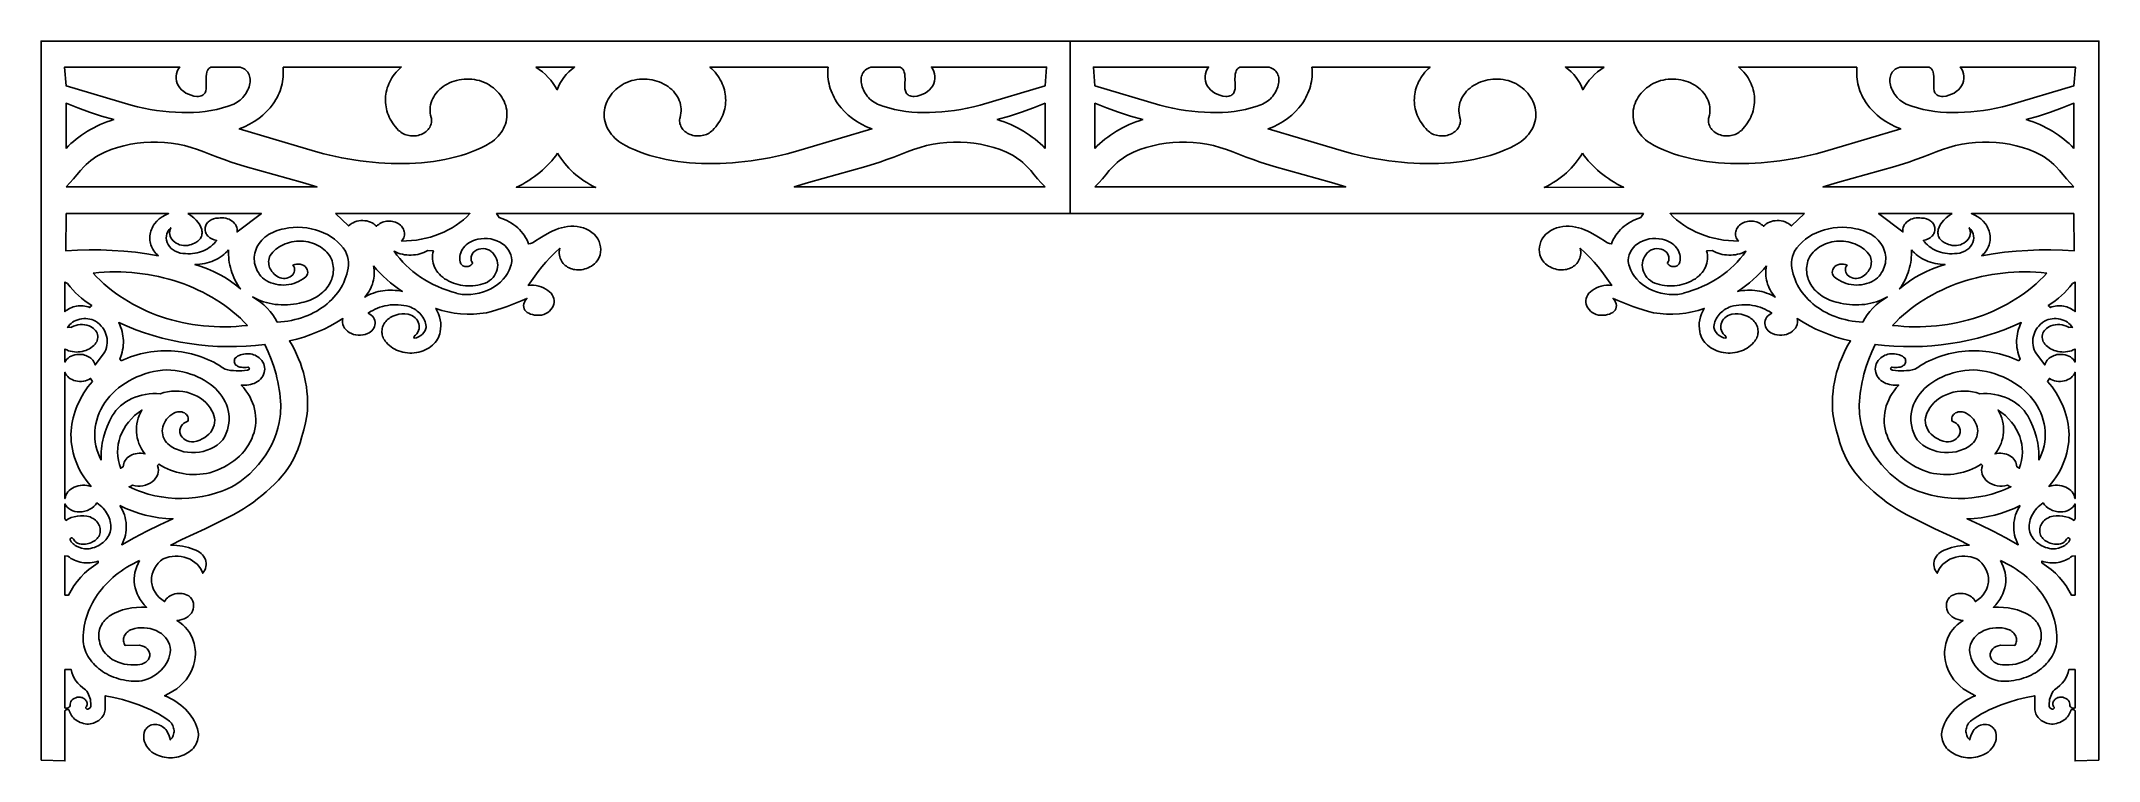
# Model space of a CAD drawing. Header units: millimetres. Extents: x -773 to -473, y -1647 to -1542.
import ezdxf

# ---------------------------------------------------------------- set-up
doc = ezdxf.new("R2010")
doc.units = ezdxf.units.MM
doc.header["$MEASUREMENT"] = 0

msp = doc.modelspace()

# ---------------------------------------------------------------- linework, layer by layer
for points in [[(-772.518739, -1647.018188), (-769.051759, -1647.117188), (-769.051759, -1639.865479), (-769.017579, -1639.790649), (-768.96222, -1639.72644), (-768.888947, -1639.675903), (-768.800965, -1639.642212), (-768.705293, -1639.628662), (-768.610139, -1639.635498), (-768.520203, -1639.661865), (-768.440247, -1639.707275), (-768.385926, -1639.920288), (-768.310212, -1640.125488), (-768.214112, -1640.322266), (-768.098756, -1640.509766), (-767.96515, -1640.687134), (-767.814393, -1640.85376), (-767.647584, -1641.008789), (-767.46573, -1641.151489), (-767.269929, -1641.281006), (-767.06125, -1641.396729), (-766.84076, -1641.497803), (-766.609528, -1641.583496), (-766.368623, -1641.652954), (-766.119111, -1641.705566), (-765.862061, -1641.740356), (-765.598542, -1641.756714), (-765.358918, -1641.723145), (-765.127076, -1641.673096), (-764.903962, -1641.607422), (-764.69043, -1641.526855), (-764.487428, -1641.432251), (-764.295808, -1641.324219), (-764.116486, -1641.203613), (-763.950349, -1641.071167), (-763.79831, -1640.927734), (-763.661256, -1640.77417), (-763.54007, -1640.611084), (-763.43567, -1640.439209), (-763.348939, -1640.259644), (-763.280762, -1640.072754), (-763.232087, -1639.879639), (-763.203736, -1639.680908), (-763.17154, -1637.606201), (-761.904298, -1637.873413), (-760.661561, -1638.179443), (-759.44513, -1638.533081), (-758.84726, -1638.730713), (-758.256623, -1638.943604), (-757.673402, -1639.173096), (-757.097779, -1639.420166), (-756.53, -1639.685913), (-755.970277, -1639.97168), (-755.418824, -1640.278442), (-754.875855, -1640.6073), (-754.341553, -1640.959473), (-753.816163, -1641.336182), (-753.667176, -1641.483887), (-753.536744, -1641.639648), (-753.424958, -1641.802368), (-753.331849, -1641.970947), (-753.257447, -1642.144531), (-753.201814, -1642.321777), (-753.165009, -1642.501831), (-753.147065, -1642.683472), (-753.148011, -1642.865723), (-753.16797, -1643.047485), (-753.20691, -1643.227783), (-753.264893, -1643.405518), (-753.342042, -1643.579468), (-753.438294, -1643.748779), (-753.553803, -1643.912354), (-753.688538, -1644.06897), (-753.76703, -1643.756226), (-753.858765, -1643.467773), (-753.963502, -1643.203369), (-754.081025, -1642.962891), (-754.211091, -1642.74585), (-754.353455, -1642.552002), (-754.507935, -1642.381348), (-754.674226, -1642.233276), (-754.852113, -1642.107666), (-755.041383, -1642.004395), (-755.241792, -1641.922852), (-755.453065, -1641.863159), (-755.67505, -1641.824829), (-755.90741, -1641.807617), (-756.150025, -1641.811279), (-756.402528, -1641.835571), (-756.574891, -1641.906006), (-756.73288, -1641.988525), (-756.876679, -1642.082397), (-757.00647, -1642.186768), (-757.122407, -1642.300903), (-757.224702, -1642.42395), (-757.313477, -1642.555176), (-757.388978, -1642.69397), (-757.500764, -1642.990479), (-757.561433, -1643.307373), (-757.572388, -1643.638306), (-757.535096, -1643.977051), (-757.450898, -1644.317505), (-757.32129, -1644.65332), (-757.147614, -1644.978516), (-756.931306, -1645.286499), (-756.673798, -1645.571167), (-756.376496, -1645.826416), (-756.040803, -1646.046021), (-755.668153, -1646.223633), (-755.396546, -1646.340088), (-755.117951, -1646.438721), (-754.833649, -1646.519165), (-754.54477, -1646.581787), (-754.252595, -1646.626587), (-753.958283, -1646.653564), (-753.663056, -1646.662842), (-753.368165, -1646.654541), (-753.074738, -1646.628662), (-752.784058, -1646.585327), (-752.497285, -1646.524536), (-752.215668, -1646.446411), (-751.940369, -1646.351074), (-751.672669, -1646.238525), (-751.413728, -1646.108887), (-751.164735, -1645.96228), (-750.929749, -1645.800659), (-750.712312, -1645.626831), (-750.512818, -1645.44165), (-750.331727, -1645.246216), (-750.169312, -1645.041382), (-750.026063, -1644.828125), (-749.902283, -1644.607422), (-749.798402, -1644.380127), (-749.714753, -1644.147217), (-749.651795, -1643.909668), (-749.609864, -1643.668457), (-749.589356, -1643.424438), (-749.590638, -1643.178589), (-749.614106, -1642.931885), (-749.660157, -1642.685425), (-749.729157, -1642.439941), (-749.867616, -1642.049316), (-750.03061, -1641.66748), (-750.217469, -1641.294922), (-750.427552, -1640.932373), (-750.660218, -1640.580566), (-750.914735, -1640.23999), (-751.190491, -1639.911377), (-751.486817, -1639.595459), (-751.80304, -1639.292969), (-752.13852, -1639.004395), (-752.492585, -1638.730591), (-752.864594, -1638.472168), (-753.253846, -1638.229614), (-753.65973, -1638.003906), (-754.081544, -1637.795532), (-754.518647, -1637.605225), (-753.889252, -1637.304077), (-753.301637, -1636.964233), (-752.757264, -1636.588501), (-752.257691, -1636.179688), (-751.804353, -1635.740601), (-751.398835, -1635.27417), (-751.042603, -1634.783081), (-750.737183, -1634.270264), (-750.484071, -1633.738403), (-750.284791, -1633.19043), (-750.140839, -1632.62915), (-750.053712, -1632.057373), (-750.024934, -1631.478027), (-750.032899, -1631.186401), (-750.056031, -1630.893799), (-750.094483, -1630.60083), (-750.148438, -1630.307617), (-750.21814, -1630.014648), (-750.303742, -1629.722168), (-750.453645, -1629.265015), (-750.651032, -1628.82312), (-750.894105, -1628.398682), (-751.181001, -1627.994141), (-751.509919, -1627.611816), (-751.879029, -1627.25415), (-752.2865, -1626.92334), (-752.730531, -1626.621704), (-752.358643, -1626.586548), (-752.002625, -1626.508545), (-751.667085, -1626.390503), (-751.356751, -1626.235107), (-751.076203, -1626.045044), (-750.83014, -1625.82312), (-750.623231, -1625.572266), (-750.460145, -1625.294922), (-750.347657, -1625.001465), (-750.289094, -1624.702271), (-750.283265, -1624.4021), (-750.329102, -1624.105469), (-750.425416, -1623.817139), (-750.571168, -1623.541626), (-750.765137, -1623.283691), (-751.006257, -1623.047852), (-751.230042, -1622.927979), (-751.466798, -1622.830933), (-751.713929, -1622.757324), (-751.968873, -1622.707397), (-752.229066, -1622.681763), (-752.491914, -1622.680542), (-752.754884, -1622.704346), (-753.015351, -1622.753418), (-753.266969, -1622.827148), (-753.504273, -1622.923096), (-753.725343, -1623.040039), (-753.928162, -1623.176514), (-754.110871, -1623.331177), (-754.271455, -1623.502319), (-754.408051, -1623.688721), (-754.518647, -1623.888916), (-754.936524, -1623.594482), (-755.308106, -1623.266357), (-755.631104, -1622.908203), (-755.903168, -1622.523804), (-756.121949, -1622.116943), (-756.285096, -1621.691528), (-756.345063, -1621.473022), (-756.39026, -1621.251221), (-756.42038, -1621.026611), (-756.435151, -1620.799805), (-756.434296, -1620.572632), (-756.41797, -1620.347168), (-756.386414, -1620.123901), (-756.339906, -1619.903198), (-756.203065, -1619.47168), (-756.009522, -1619.056396), (-755.761353, -1618.661377), (-755.460694, -1618.290283), (-755.109589, -1617.946899), (-754.710145, -1617.635254), (-754.294312, -1617.480347), (-753.864075, -1617.366211), (-753.423676, -1617.292847), (-752.977418, -1617.260498), (-752.529542, -1617.269165), (-752.084382, -1617.319092), (-751.64618, -1617.4104), (-751.219239, -1617.543213), (-750.813325, -1617.715088), (-750.437257, -1617.921631), (-750.093812, -1618.160034), (-749.785767, -1618.427734), (-749.51587, -1618.721924), (-749.286897, -1619.040039), (-749.101624, -1619.379395), (-748.96283, -1619.737183), (-748.795258, -1619.513184), (-748.661012, -1619.277222), (-748.560487, -1619.031738), (-748.494233, -1618.779297), (-748.462647, -1618.522095), (-748.466187, -1618.262939), (-748.505341, -1618.004272), (-748.580537, -1617.748413), (-748.690553, -1617.501465), (-748.832459, -1617.268433), (-749.004304, -1617.051392), (-749.20395, -1616.852051), (-749.429414, -1616.672363), (-749.67859, -1616.513916), (-749.949464, -1616.378784), (-750.23993, -1616.268677), (-750.641633, -1616.124878), (-751.051331, -1615.99939), (-751.468049, -1615.892212), (-751.89087, -1615.803589), (-752.318909, -1615.733643), (-752.75113, -1615.682739), (-753.186646, -1615.650879), (-753.624543, -1615.638306), (-751.989259, -1614.825073), (-750.311799, -1614.031372), (-748.621064, -1613.243408), (-746.945954, -1612.44751), (-745.3154, -1611.630005), (-744.525849, -1611.208984), (-743.758302, -1610.777344), (-743.016328, -1610.333496), (-742.30359, -1609.875732), (-741.623658, -1609.402344), (-740.980164, -1608.911621), (-740.336427, -1608.388184), (-739.69983, -1607.850342), (-739.07776, -1607.298096), (-738.477723, -1606.731812), (-737.907075, -1606.151367), (-737.373292, -1605.557129), (-736.88382, -1604.948853), (-736.446046, -1604.326904), (-736.180024, -1603.900269), (-735.932954, -1603.467407), (-735.703584, -1603.02832), (-735.490693, -1602.58313), (-735.293, -1602.131836), (-735.109254, -1601.674438), (-734.778626, -1600.741455), (-734.48877, -1599.784546), (-734.229676, -1598.803833), (-733.991334, -1597.799438), (-733.763734, -1596.771729), (-733.704163, -1596.065186), (-733.6745, -1595.358765), (-733.674592, -1594.65332), (-733.704285, -1593.949219), (-733.76349, -1593.247192), (-733.851991, -1592.547974), (-733.969697, -1591.852051), (-734.116425, -1591.160034), (-734.292054, -1590.472656), (-734.49643, -1589.790405), (-734.729432, -1589.114014), (-734.990845, -1588.44397), (-735.28061, -1587.781128), (-735.598512, -1587.125854), (-735.944459, -1586.478882), (-736.318238, -1585.84082), (-735.259827, -1585.585205), (-734.221497, -1585.284424), (-733.205323, -1584.939453), (-732.213258, -1584.551147), (-731.247437, -1584.120361), (-730.309815, -1583.648193), (-729.402467, -1583.135376), (-728.527345, -1582.582764), (-728.573853, -1582.872437), (-728.569947, -1583.160156), (-728.517396, -1583.441772), (-728.418153, -1583.713379), (-728.273927, -1583.971069), (-728.086671, -1584.210693), (-727.858094, -1584.428345), (-727.59015, -1584.619873), (-727.291505, -1584.778076), (-726.973512, -1584.897827), (-726.641419, -1584.97876), (-726.300416, -1585.020508), (-725.955628, -1585.022827), (-725.612366, -1584.985352), (-725.275697, -1584.907959), (-724.950928, -1584.790039), (-724.713136, -1584.669312), (-724.499696, -1584.525757), (-724.312379, -1584.361816), (-724.153077, -1584.179932), (-724.023743, -1583.982544), (-723.926209, -1583.772217), (-723.862366, -1583.551392), (-723.834046, -1583.32251), (-723.842713, -1583.09314), (-723.887574, -1582.869385), (-723.966981, -1582.654053), (-724.079285, -1582.449707), (-724.222718, -1582.258911), (-724.395692, -1582.084473), (-724.596436, -1581.928711), (-724.823365, -1581.794556), (-724.510682, -1581.584595), (-724.184266, -1581.393677), (-723.84546, -1581.222168), (-723.495423, -1581.070313), (-723.135499, -1580.93811), (-722.766908, -1580.825928), (-722.390931, -1580.734009), (-722.008851, -1580.662476), (-721.621949, -1580.61145), (-721.231446, -1580.581299), (-720.838624, -1580.572144), (-720.444764, -1580.584106), (-720.051148, -1580.617676), (-719.658997, -1580.672729), (-719.269593, -1580.749634), (-718.884278, -1580.848633), (-718.623963, -1580.95105), (-718.375001, -1581.066895), (-718.137879, -1581.195679), (-717.913209, -1581.336548), (-717.7016, -1581.489014), (-717.503541, -1581.652222), (-717.319581, -1581.825684), (-717.150391, -1582.008789), (-716.9964, -1582.200684), (-716.858277, -1582.400879), (-716.736573, -1582.608765), (-716.631776, -1582.823486), (-716.544556, -1583.044556), (-716.475404, -1583.27124), (-716.424928, -1583.50293), (-716.393678, -1583.739014), (-716.409303, -1583.896362), (-716.440736, -1584.050049), (-716.487244, -1584.199463), (-716.548219, -1584.34375), (-716.711121, -1584.615356), (-716.924439, -1584.859985), (-717.183167, -1585.072876), (-717.482301, -1585.249268), (-717.816773, -1585.384155), (-718.181763, -1585.4729), (-718.158082, -1585.326294), (-718.150025, -1585.178467), (-717.935487, -1584.996216), (-717.754578, -1584.794922), (-717.60846, -1584.577515), (-717.498414, -1584.34729), (-717.425599, -1584.107178), (-717.391175, -1583.860352), (-717.396424, -1583.609985), (-717.442445, -1583.359131), (-717.528504, -1583.115601), (-717.651429, -1582.886597), (-717.808411, -1582.674561), (-717.996949, -1582.481812), (-718.214173, -1582.310791), (-718.457581, -1582.16394), (-718.724427, -1582.043579), (-719.012025, -1581.952148), (-719.477784, -1581.898926), (-719.940369, -1581.902588), (-720.392884, -1581.96106), (-720.828492, -1582.071899), (-721.240296, -1582.233032), (-721.621278, -1582.442383), (-721.798035, -1582.564331), (-721.964539, -1582.69751), (-722.119874, -1582.841553), (-722.263245, -1582.996338), (-722.392152, -1583.159668), (-722.504823, -1583.328613), (-722.601258, -1583.502563), (-722.681458, -1583.680664), (-722.745362, -1583.862183), (-722.792908, -1584.046265), (-722.824097, -1584.232422), (-722.838929, -1584.419556), (-722.837403, -1584.607178), (-722.819398, -1584.794312), (-722.784913, -1584.980347), (-722.733949, -1585.164551), (-722.666444, -1585.346069), (-722.582459, -1585.52417), (-722.481873, -1585.697998), (-722.364625, -1585.867065), (-722.178529, -1586.10498), (-721.972596, -1586.327393), (-721.74817, -1586.534058), (-721.506715, -1586.724365), (-721.249512, -1586.897827), (-720.977967, -1587.053833), (-720.693482, -1587.192017), (-720.397401, -1587.311768), (-720.091126, -1587.41272), (-719.776063, -1587.494141), (-719.453492, -1587.555786), (-719.124818, -1587.597046), (-718.791505, -1587.617432), (-718.454835, -1587.616333), (-718.116151, -1587.593384), (-717.776978, -1587.548096), (-717.443055, -1587.481079), (-717.120301, -1587.393555), (-716.809815, -1587.286377), (-716.512513, -1587.160645), (-716.229493, -1587.01709), (-715.961732, -1586.856812), (-715.710267, -1586.68042), (-715.476136, -1586.489136), (-715.260377, -1586.283691), (-715.064027, -1586.065186), (-714.888001, -1585.834229), (-714.73346, -1585.591919), (-714.60138, -1585.339233), (-714.492799, -1585.076904), (-714.408692, -1584.805908), (-714.350159, -1584.527344), (-714.279603, -1584.088989), (-714.252808, -1583.649536), (-714.26941, -1583.211182), (-714.32898, -1582.776123), (-714.431092, -1582.346436), (-714.575379, -1581.924316), (-714.761414, -1581.511841), (-714.98877, -1581.111328), (-714.550843, -1581.260498), (-714.107362, -1581.395386), (-713.658936, -1581.515625), (-713.206055, -1581.62146), (-712.749268, -1581.712769), (-712.289002, -1581.789307), (-711.360291, -1581.89856), (-710.424195, -1581.94873), (-709.484803, -1581.939575), (-709.015137, -1581.912598), (-708.546265, -1581.870728), (-708.078675, -1581.813721), (-707.612855, -1581.741821), (-706.843507, -1581.541504), (-706.082093, -1581.322998), (-705.329041, -1581.086548), (-704.58484, -1580.832275), (-703.849976, -1580.560181), (-703.124818, -1580.270752), (-702.409913, -1579.963867), (-701.705628, -1579.639893), (-701.913087, -1579.925415), (-702.0589, -1580.199707), (-702.146485, -1580.461426), (-702.179444, -1580.708984), (-702.161134, -1580.941284), (-702.094971, -1581.156738), (-701.984559, -1581.354004), (-701.833253, -1581.531738), (-701.644532, -1581.688599), (-701.421815, -1581.822998), (-701.168641, -1581.933838), (-700.888428, -1582.019531), (-700.584657, -1582.078613), (-700.260743, -1582.109985), (-699.920167, -1582.112061), (-699.566468, -1582.083374), (-699.238404, -1581.986572), (-698.9339, -1581.855713), (-698.656129, -1581.693604), (-698.408326, -1581.503052), (-698.193726, -1581.286865), (-698.015626, -1581.048096), (-697.877259, -1580.789429), (-697.781861, -1580.513794), (-697.733338, -1580.22998), (-697.732484, -1579.94751), (-697.77765, -1579.669678), (-697.867432, -1579.400513), (-698.000123, -1579.143555), (-698.174256, -1578.90271), (-698.388184, -1578.681396), (-698.640443, -1578.483643), (-698.946534, -1578.283203), (-699.274049, -1578.112305), (-699.619874, -1577.971436), (-699.980897, -1577.861572), (-700.354005, -1577.783447), (-700.735963, -1577.737915), (-701.123719, -1577.72583), (-701.514161, -1577.748047), (-700.54419, -1576.388672), (-700.036805, -1575.709717), (-699.502442, -1575.031738), (-698.932252, -1574.354858), (-698.317078, -1573.679688), (-697.648072, -1573.006226), (-696.916138, -1572.334961), (-696.963563, -1572.599365), (-696.986756, -1572.854858), (-696.986756, -1573.101318), (-696.964661, -1573.338135), (-696.92151, -1573.565063), (-696.858338, -1573.781494), (-696.776185, -1573.987061), (-696.676087, -1574.181519), (-696.559144, -1574.364258), (-696.426331, -1574.53479), (-696.278748, -1574.692871), (-696.117371, -1574.838135), (-695.94336, -1574.969971), (-695.75763, -1575.088135), (-695.561341, -1575.192017), (-695.35547, -1575.281372), (-695.141114, -1575.355713), (-694.919312, -1575.414551), (-694.691041, -1575.457642), (-694.457398, -1575.484375), (-694.219483, -1575.494507), (-693.978211, -1575.487549), (-693.734742, -1575.462891), (-693.490113, -1575.42041), (-693.245301, -1575.359619), (-693.001405, -1575.280029), (-692.759461, -1575.181274), (-692.520509, -1575.062744), (-692.285645, -1574.924316), (-692.055787, -1574.765503), (-691.832154, -1574.585693), (-691.615662, -1574.384644), (-691.370423, -1574.035889), (-691.178712, -1573.669434), (-691.041077, -1573.289673), (-690.958131, -1572.900391), (-690.930482, -1572.505981), (-690.958558, -1572.110229), (-691.043092, -1571.717285), (-691.184571, -1571.331421), (-691.380128, -1570.96228), (-691.624574, -1570.618042), (-691.914368, -1570.301636), (-692.245789, -1570.015747), (-692.615174, -1569.763184), (-693.018922, -1569.546997), (-693.453309, -1569.369751), (-693.914735, -1569.234497), (-694.385438, -1569.151489), (-694.852235, -1569.11377), (-695.31421, -1569.117676), (-695.770325, -1569.159302), (-696.219605, -1569.235229), (-696.661073, -1569.341553), (-697.093812, -1569.474487), (-697.516846, -1569.630371), (-697.929078, -1569.805664), (-698.329652, -1569.996338), (-699.091859, -1570.409424), (-699.795533, -1570.839722), (-700.432923, -1571.25769), (-700.651673, -1571.419312), (-700.897584, -1571.54895), (-701.165467, -1571.644531), (-701.450135, -1571.704346), (-701.572938, -1571.376587), (-701.718446, -1571.057495), (-701.885926, -1570.747681), (-702.074647, -1570.447876), (-702.283814, -1570.158691), (-702.512818, -1569.880859), (-702.760804, -1569.61499), (-703.0271, -1569.361572), (-703.311036, -1569.121582), (-703.611756, -1568.895508), (-703.92859, -1568.68396), (-704.260804, -1568.487793), (-704.607728, -1568.307373), (-704.968507, -1568.143555), (-705.342469, -1567.996948), (-705.728944, -1567.868164), (-706.110535, -1567.277344), (-706.111756, -1567.276123), (-698.001527, -1567.276123), (-622.600953, -1567.276123), (-622.518433, -1567.276123), (-622.518433, -1542.117432), (-772.518739, -1542.117432)], [(-472.518127, -1647.018188), (-475.985107, -1647.117188), (-475.985107, -1639.865479), (-476.019287, -1639.790649), (-476.074646, -1639.72644), (-476.147919, -1639.675903), (-476.235901, -1639.642212), (-476.331573, -1639.628662), (-476.426727, -1639.635498), (-476.516663, -1639.661865), (-476.596619, -1639.707275), (-476.65094, -1639.920288), (-476.726654, -1640.125488), (-476.822754, -1640.322266), (-476.93811, -1640.509766), (-477.071716, -1640.687134), (-477.222473, -1640.85376), (-477.389282, -1641.008789), (-477.571136, -1641.151489), (-477.766937, -1641.281006), (-477.975616, -1641.396729), (-478.196106, -1641.497803), (-478.427338, -1641.583496), (-478.668243, -1641.652954), (-478.917755, -1641.705566), (-479.174805, -1641.740356), (-479.438324, -1641.756714), (-479.677948, -1641.723145), (-479.90979, -1641.673096), (-480.132904, -1641.607422), (-480.346436, -1641.526855), (-480.549438, -1641.432251), (-480.741058, -1641.324219), (-480.92038, -1641.203613), (-481.086517, -1641.071167), (-481.238556, -1640.927734), (-481.37561, -1640.77417), (-481.496796, -1640.611084), (-481.601196, -1640.439209), (-481.687927, -1640.259644), (-481.756104, -1640.072754), (-481.804779, -1639.879639), (-481.83313, -1639.680908), (-481.865326, -1637.606201), (-483.132568, -1637.873413), (-484.375305, -1638.179443), (-485.591736, -1638.533081), (-486.189606, -1638.730713), (-486.780243, -1638.943604), (-487.363464, -1639.173096), (-487.939087, -1639.420166), (-488.506866, -1639.685913), (-489.066589, -1639.97168), (-489.618042, -1640.278442), (-490.161011, -1640.6073), (-490.695313, -1640.959473), (-491.220703, -1641.336182), (-491.36969, -1641.483887), (-491.500122, -1641.639648), (-491.611908, -1641.802368), (-491.705017, -1641.970947), (-491.779419, -1642.144531), (-491.835052, -1642.321777), (-491.871857, -1642.501831), (-491.889801, -1642.683472), (-491.888855, -1642.865723), (-491.868896, -1643.047485), (-491.829956, -1643.227783), (-491.771973, -1643.405518), (-491.694824, -1643.579468), (-491.598572, -1643.748779), (-491.483063, -1643.912354), (-491.348328, -1644.06897), (-491.269836, -1643.756226), (-491.178101, -1643.467773), (-491.073364, -1643.203369), (-490.955841, -1642.962891), (-490.825775, -1642.74585), (-490.683411, -1642.552002), (-490.528931, -1642.381348), (-490.36264, -1642.233276), (-490.184753, -1642.107666), (-489.995483, -1642.004395), (-489.795074, -1641.922852), (-489.583801, -1641.863159), (-489.361816, -1641.824829), (-489.129456, -1641.807617), (-488.886841, -1641.811279), (-488.634338, -1641.835571), (-488.461975, -1641.906006), (-488.303986, -1641.988525), (-488.160187, -1642.082397), (-488.030396, -1642.186768), (-487.914459, -1642.300903), (-487.812164, -1642.42395), (-487.723389, -1642.555176), (-487.647888, -1642.69397), (-487.536102, -1642.990479), (-487.475433, -1643.307373), (-487.464478, -1643.638306), (-487.50177, -1643.977051), (-487.585968, -1644.317505), (-487.715576, -1644.65332), (-487.889252, -1644.978516), (-488.10556, -1645.286499), (-488.363068, -1645.571167), (-488.66037, -1645.826416), (-488.996063, -1646.046021), (-489.368713, -1646.223633), (-489.64032, -1646.340088), (-489.918915, -1646.438721), (-490.203217, -1646.519165), (-490.492096, -1646.581787), (-490.784271, -1646.626587), (-491.078583, -1646.653564), (-491.37381, -1646.662842), (-491.668701, -1646.654541), (-491.962128, -1646.628662), (-492.252808, -1646.585327), (-492.539581, -1646.524536), (-492.821198, -1646.446411), (-493.096497, -1646.351074), (-493.364197, -1646.238525), (-493.623138, -1646.108887), (-493.872131, -1645.96228), (-494.107117, -1645.800659), (-494.324554, -1645.626831), (-494.524048, -1645.44165), (-494.705139, -1645.246216), (-494.867554, -1645.041382), (-495.010803, -1644.828125), (-495.134583, -1644.607422), (-495.238464, -1644.380127), (-495.322113, -1644.147217), (-495.385071, -1643.909668), (-495.427002, -1643.668457), (-495.44751, -1643.424438), (-495.446228, -1643.178589), (-495.42276, -1642.931885), (-495.376709, -1642.685425), (-495.307709, -1642.439941), (-495.16925, -1642.049316), (-495.006256, -1641.66748), (-494.819397, -1641.294922), (-494.609314, -1640.932373), (-494.376648, -1640.580566), (-494.122131, -1640.23999), (-493.846375, -1639.911377), (-493.550049, -1639.595459), (-493.233826, -1639.292969), (-492.898346, -1639.004395), (-492.544281, -1638.730591), (-492.172272, -1638.472168), (-491.78302, -1638.229614), (-491.377136, -1638.003906), (-490.955322, -1637.795532), (-490.518219, -1637.605225), (-491.147614, -1637.304077), (-491.735229, -1636.964233), (-492.279602, -1636.588501), (-492.779175, -1636.179688), (-493.232513, -1635.740601), (-493.638031, -1635.27417), (-493.994263, -1634.783081), (-494.299683, -1634.270264), (-494.552795, -1633.738403), (-494.752075, -1633.19043), (-494.896027, -1632.62915), (-494.983154, -1632.057373), (-495.011932, -1631.478027), (-495.003967, -1631.186401), (-494.980835, -1630.893799), (-494.942383, -1630.60083), (-494.888428, -1630.307617), (-494.818726, -1630.014648), (-494.733124, -1629.722168), (-494.583221, -1629.265015), (-494.385834, -1628.82312), (-494.142761, -1628.398682), (-493.855865, -1627.994141), (-493.526947, -1627.611816), (-493.157837, -1627.25415), (-492.750366, -1626.92334), (-492.306335, -1626.621704), (-492.678223, -1626.586548), (-493.034241, -1626.508545), (-493.369781, -1626.390503), (-493.680115, -1626.235107), (-493.960663, -1626.045044), (-494.206726, -1625.82312), (-494.413635, -1625.572266), (-494.576721, -1625.294922), (-494.689209, -1625.001465), (-494.747772, -1624.702271), (-494.753601, -1624.4021), (-494.707764, -1624.105469), (-494.61145, -1623.817139), (-494.465698, -1623.541626), (-494.271729, -1623.283691), (-494.030609, -1623.047852), (-493.806824, -1622.927979), (-493.570068, -1622.830933), (-493.322937, -1622.757324), (-493.067993, -1622.707397), (-492.8078, -1622.681763), (-492.544952, -1622.680542), (-492.281982, -1622.704346), (-492.021515, -1622.753418), (-491.769897, -1622.827148), (-491.532593, -1622.923096), (-491.311523, -1623.040039), (-491.108704, -1623.176514), (-490.925995, -1623.331177), (-490.765411, -1623.502319), (-490.628815, -1623.688721), (-490.518219, -1623.888916), (-490.100342, -1623.594482), (-489.72876, -1623.266357), (-489.405762, -1622.908203), (-489.133698, -1622.523804), (-488.914917, -1622.116943), (-488.75177, -1621.691528), (-488.691803, -1621.473022), (-488.646606, -1621.251221), (-488.616486, -1621.026611), (-488.601715, -1620.799805), (-488.60257, -1620.572632), (-488.618896, -1620.347168), (-488.650452, -1620.123901), (-488.69696, -1619.903198), (-488.833801, -1619.47168), (-489.027344, -1619.056396), (-489.275513, -1618.661377), (-489.576172, -1618.290283), (-489.927277, -1617.946899), (-490.326721, -1617.635254), (-490.742554, -1617.480347), (-491.172791, -1617.366211), (-491.61319, -1617.292847), (-492.059448, -1617.260498), (-492.507324, -1617.269165), (-492.952484, -1617.319092), (-493.390686, -1617.4104), (-493.817627, -1617.543213), (-494.223541, -1617.715088), (-494.599609, -1617.921631), (-494.943054, -1618.160034), (-495.251099, -1618.427734), (-495.520996, -1618.721924), (-495.749969, -1619.040039), (-495.935242, -1619.379395), (-496.074036, -1619.737183), (-496.241608, -1619.513184), (-496.375854, -1619.277222), (-496.476379, -1619.031738), (-496.542633, -1618.779297), (-496.574219, -1618.522095), (-496.570679, -1618.262939), (-496.531525, -1618.004272), (-496.456329, -1617.748413), (-496.346313, -1617.501465), (-496.204407, -1617.268433), (-496.032562, -1617.051392), (-495.832916, -1616.852051), (-495.607452, -1616.672363), (-495.358276, -1616.513916), (-495.087402, -1616.378784), (-494.796936, -1616.268677), (-494.395233, -1616.124878), (-493.985535, -1615.99939), (-493.568817, -1615.892212), (-493.145996, -1615.803589), (-492.717957, -1615.733643), (-492.285736, -1615.682739), (-491.85022, -1615.650879), (-491.412323, -1615.638306), (-493.047607, -1614.825073), (-494.725067, -1614.031372), (-496.415802, -1613.243408), (-498.090912, -1612.44751), (-499.721466, -1611.630005), (-500.511017, -1611.208984), (-501.278564, -1610.777344), (-502.020538, -1610.333496), (-502.733276, -1609.875732), (-503.413208, -1609.402344), (-504.056702, -1608.911621), (-504.700439, -1608.388184), (-505.337036, -1607.850342), (-505.959106, -1607.298096), (-506.559143, -1606.731812), (-507.129791, -1606.151367), (-507.663574, -1605.557129), (-508.153046, -1604.948853), (-508.59082, -1604.326904), (-508.856842, -1603.900269), (-509.103912, -1603.467407), (-509.333282, -1603.02832), (-509.546173, -1602.58313), (-509.743866, -1602.131836), (-509.927612, -1601.674438), (-510.25824, -1600.741455), (-510.548096, -1599.784546), (-510.80719, -1598.803833), (-511.045532, -1597.799438), (-511.273132, -1596.771729), (-511.332703, -1596.065186), (-511.362366, -1595.358765), (-511.362274, -1594.65332), (-511.332581, -1593.949219), (-511.273376, -1593.247192), (-511.184875, -1592.547974), (-511.067169, -1591.852051), (-510.920441, -1591.160034), (-510.744812, -1590.472656), (-510.540436, -1589.790405), (-510.307434, -1589.114014), (-510.046021, -1588.44397), (-509.756256, -1587.781128), (-509.438354, -1587.125854), (-509.092407, -1586.478882), (-508.718628, -1585.84082), (-509.777039, -1585.585205), (-510.815369, -1585.284424), (-511.831543, -1584.939453), (-512.823608, -1584.551147), (-513.789429, -1584.120361), (-514.727051, -1583.648193), (-515.634399, -1583.135376), (-516.509521, -1582.582764), (-516.463013, -1582.872437), (-516.466919, -1583.160156), (-516.51947, -1583.441772), (-516.618713, -1583.713379), (-516.762939, -1583.971069), (-516.950195, -1584.210693), (-517.178772, -1584.428345), (-517.446716, -1584.619873), (-517.745361, -1584.778076), (-518.063354, -1584.897827), (-518.395447, -1584.97876), (-518.73645, -1585.020508), (-519.081238, -1585.022827), (-519.4245, -1584.985352), (-519.761169, -1584.907959), (-520.085938, -1584.790039), (-520.32373, -1584.669312), (-520.53717, -1584.525757), (-520.724487, -1584.361816), (-520.883789, -1584.179932), (-521.013123, -1583.982544), (-521.110657, -1583.772217), (-521.1745, -1583.551392), (-521.20282, -1583.32251), (-521.194153, -1583.09314), (-521.149292, -1582.869385), (-521.069885, -1582.654053), (-520.957581, -1582.449707), (-520.814148, -1582.258911), (-520.641174, -1582.084473), (-520.44043, -1581.928711), (-520.213501, -1581.794556), (-520.526184, -1581.584595), (-520.8526, -1581.393677), (-521.191406, -1581.222168), (-521.541443, -1581.070313), (-521.901367, -1580.93811), (-522.269958, -1580.825928), (-522.645935, -1580.734009), (-523.028015, -1580.662476), (-523.414917, -1580.61145), (-523.80542, -1580.581299), (-524.198242, -1580.572144), (-524.592102, -1580.584106), (-524.985718, -1580.617676), (-525.377869, -1580.672729), (-525.767273, -1580.749634), (-526.152588, -1580.848633), (-526.412903, -1580.95105), (-526.661865, -1581.066895), (-526.898987, -1581.195679), (-527.123657, -1581.336548), (-527.335266, -1581.489014), (-527.533325, -1581.652222), (-527.717285, -1581.825684), (-527.886475, -1582.008789), (-528.040466, -1582.200684), (-528.178589, -1582.400879), (-528.300293, -1582.608765), (-528.40509, -1582.823486), (-528.49231, -1583.044556), (-528.561462, -1583.27124), (-528.611938, -1583.50293), (-528.643188, -1583.739014), (-528.627563, -1583.896362), (-528.59613, -1584.050049), (-528.549622, -1584.199463), (-528.488647, -1584.34375), (-528.325745, -1584.615356), (-528.112427, -1584.859985), (-527.853699, -1585.072876), (-527.554565, -1585.249268), (-527.220093, -1585.384155), (-526.855103, -1585.4729), (-526.878784, -1585.326294), (-526.886841, -1585.178467), (-527.101379, -1584.996216), (-527.282288, -1584.794922), (-527.428406, -1584.577515), (-527.538452, -1584.34729), (-527.611267, -1584.107178), (-527.645691, -1583.860352), (-527.640442, -1583.609985), (-527.594421, -1583.359131), (-527.508362, -1583.115601), (-527.385437, -1582.886597), (-527.228455, -1582.674561), (-527.039917, -1582.481812), (-526.822693, -1582.310791), (-526.579285, -1582.16394), (-526.312439, -1582.043579), (-526.024841, -1581.952148), (-525.559082, -1581.898926), (-525.096497, -1581.902588), (-524.643982, -1581.96106), (-524.208374, -1582.071899), (-523.79657, -1582.233032), (-523.415588, -1582.442383), (-523.238831, -1582.564331), (-523.072327, -1582.69751), (-522.916992, -1582.841553), (-522.773621, -1582.996338), (-522.644714, -1583.159668), (-522.532043, -1583.328613), (-522.435608, -1583.502563), (-522.355408, -1583.680664), (-522.291504, -1583.862183), (-522.243958, -1584.046265), (-522.212769, -1584.232422), (-522.197937, -1584.419556), (-522.199463, -1584.607178), (-522.217468, -1584.794312), (-522.251953, -1584.980347), (-522.302917, -1585.164551), (-522.370422, -1585.346069), (-522.454407, -1585.52417), (-522.554993, -1585.697998), (-522.672241, -1585.867065), (-522.858337, -1586.10498), (-523.06427, -1586.327393), (-523.288696, -1586.534058), (-523.530151, -1586.724365), (-523.787354, -1586.897827), (-524.058899, -1587.053833), (-524.343384, -1587.192017), (-524.639465, -1587.311768), (-524.94574, -1587.41272), (-525.260803, -1587.494141), (-525.583374, -1587.555786), (-525.912048, -1587.597046), (-526.245361, -1587.617432), (-526.582031, -1587.616333), (-526.920715, -1587.593384), (-527.259888, -1587.548096), (-527.593811, -1587.481079), (-527.916565, -1587.393555), (-528.227051, -1587.286377), (-528.524353, -1587.160645), (-528.807373, -1587.01709), (-529.075134, -1586.856812), (-529.326599, -1586.68042), (-529.56073, -1586.489136), (-529.776489, -1586.283691), (-529.972839, -1586.065186), (-530.148865, -1585.834229), (-530.303406, -1585.591919), (-530.435486, -1585.339233), (-530.544067, -1585.076904), (-530.628174, -1584.805908), (-530.686707, -1584.527344), (-530.757263, -1584.088989), (-530.784058, -1583.649536), (-530.767456, -1583.211182), (-530.707886, -1582.776123), (-530.605774, -1582.346436), (-530.461487, -1581.924316), (-530.275452, -1581.511841), (-530.048096, -1581.111328), (-530.486023, -1581.260498), (-530.929504, -1581.395386), (-531.37793, -1581.515625), (-531.830811, -1581.62146), (-532.287598, -1581.712769), (-532.747864, -1581.789307), (-533.676575, -1581.89856), (-534.612671, -1581.94873), (-535.552063, -1581.939575), (-536.021729, -1581.912598), (-536.490601, -1581.870728), (-536.958191, -1581.813721), (-537.424011, -1581.741821), (-538.193359, -1581.541504), (-538.954773, -1581.322998), (-539.707825, -1581.086548), (-540.452026, -1580.832275), (-541.18689, -1580.560181), (-541.912048, -1580.270752), (-542.626953, -1579.963867), (-543.331238, -1579.639893), (-543.123779, -1579.925415), (-542.977966, -1580.199707), (-542.890381, -1580.461426), (-542.857422, -1580.708984), (-542.875732, -1580.941284), (-542.941895, -1581.156738), (-543.052307, -1581.354004), (-543.203613, -1581.531738), (-543.392334, -1581.688599), (-543.615051, -1581.822998), (-543.868225, -1581.933838), (-544.148438, -1582.019531), (-544.452209, -1582.078613), (-544.776123, -1582.109985), (-545.116699, -1582.112061), (-545.470398, -1582.083374), (-545.798462, -1581.986572), (-546.102966, -1581.855713), (-546.380737, -1581.693604), (-546.62854, -1581.503052), (-546.84314, -1581.286865), (-547.02124, -1581.048096), (-547.159607, -1580.789429), (-547.255005, -1580.513794), (-547.303528, -1580.22998), (-547.304382, -1579.94751), (-547.259216, -1579.669678), (-547.169434, -1579.400513), (-547.036743, -1579.143555), (-546.86261, -1578.90271), (-546.648682, -1578.681396), (-546.396423, -1578.483643), (-546.090332, -1578.283203), (-545.762817, -1578.112305), (-545.416992, -1577.971436), (-545.055969, -1577.861572), (-544.682861, -1577.783447), (-544.300903, -1577.737915), (-543.913147, -1577.72583), (-543.522705, -1577.748047), (-544.492676, -1576.388672), (-545.000061, -1575.709717), (-545.534424, -1575.031738), (-546.104614, -1574.354858), (-546.719788, -1573.679688), (-547.388794, -1573.006226), (-548.120728, -1572.334961), (-548.073303, -1572.599365), (-548.05011, -1572.854858), (-548.05011, -1573.101318), (-548.072205, -1573.338135), (-548.115356, -1573.565063), (-548.178528, -1573.781494), (-548.260681, -1573.987061), (-548.360779, -1574.181519), (-548.477722, -1574.364258), (-548.610535, -1574.53479), (-548.758118, -1574.692871), (-548.919495, -1574.838135), (-549.093506, -1574.969971), (-549.279236, -1575.088135), (-549.475525, -1575.192017), (-549.681396, -1575.281372), (-549.895752, -1575.355713), (-550.117554, -1575.414551), (-550.345825, -1575.457642), (-550.579468, -1575.484375), (-550.817383, -1575.494507), (-551.058655, -1575.487549), (-551.302124, -1575.462891), (-551.546753, -1575.42041), (-551.791565, -1575.359619), (-552.035461, -1575.280029), (-552.277405, -1575.181274), (-552.516357, -1575.062744), (-552.751221, -1574.924316), (-552.981079, -1574.765503), (-553.204712, -1574.585693), (-553.421204, -1574.384644), (-553.666443, -1574.035889), (-553.858154, -1573.669434), (-553.995789, -1573.289673), (-554.078735, -1572.900391), (-554.106384, -1572.505981), (-554.078308, -1572.110229), (-553.993774, -1571.717285), (-553.852295, -1571.331421), (-553.656738, -1570.96228), (-553.412292, -1570.618042), (-553.122498, -1570.301636), (-552.791077, -1570.015747), (-552.421692, -1569.763184), (-552.017944, -1569.546997), (-551.583557, -1569.369751), (-551.122131, -1569.234497), (-550.651428, -1569.151489), (-550.184631, -1569.11377), (-549.722656, -1569.117676), (-549.266541, -1569.159302), (-548.817261, -1569.235229), (-548.375793, -1569.341553), (-547.943054, -1569.474487), (-547.52002, -1569.630371), (-547.107788, -1569.805664), (-546.707214, -1569.996338), (-545.945007, -1570.409424), (-545.241333, -1570.839722), (-544.603943, -1571.25769), (-544.385193, -1571.419312), (-544.139282, -1571.54895), (-543.871399, -1571.644531), (-543.586731, -1571.704346), (-543.463928, -1571.376587), (-543.31842, -1571.057495), (-543.15094, -1570.747681), (-542.962219, -1570.447876), (-542.753052, -1570.158691), (-542.524048, -1569.880859), (-542.276062, -1569.61499), (-542.009766, -1569.361572), (-541.72583, -1569.121582), (-541.42511, -1568.895508), (-541.108276, -1568.68396), (-540.776062, -1568.487793), (-540.429138, -1568.307373), (-540.068359, -1568.143555), (-539.694397, -1567.996948), (-539.307922, -1567.868164), (-538.926331, -1567.277344), (-538.92511, -1567.276123), (-547.035339, -1567.276123), (-622.435913, -1567.276123), (-622.518433, -1567.276123), (-622.518433, -1542.117432), (-472.518127, -1542.117432)], [(-768.887238, -1567.276123), (-768.918946, -1572.729492), (-767.226685, -1572.622681), (-765.532594, -1572.572021), (-763.838776, -1572.577271), (-762.147218, -1572.638306), (-760.459962, -1572.755127), (-758.779084, -1572.92749), (-757.106599, -1573.155273), (-755.44455, -1573.438599), (-755.627442, -1573.262695), (-755.796326, -1573.079224), (-755.95102, -1572.888916), (-756.09134, -1572.692383), (-756.217042, -1572.48999), (-756.328004, -1572.282349), (-756.424012, -1572.07019), (-756.504884, -1571.853882), (-756.570374, -1571.634155), (-756.620393, -1571.411377), (-756.654664, -1571.186401), (-756.673035, -1570.959473), (-756.675324, -1570.731445), (-756.661347, -1570.502686), (-756.63086, -1570.273804), (-756.583741, -1570.04541), (-756.520264, -1569.819946), (-756.441224, -1569.599243), (-756.347047, -1569.383789), (-756.23816, -1569.174072), (-756.114991, -1568.970703), (-755.977998, -1568.773926), (-755.664307, -1568.402222), (-755.300538, -1568.062744), (-754.89026, -1567.759399), (-754.43689, -1567.495728), (-753.94394, -1567.275391)], [(-729.612428, -1567.276123), (-710.007447, -1567.276123), (-710.468385, -1567.740234), (-710.958375, -1568.178955), (-711.47577, -1568.591553), (-712.019044, -1568.977417), (-712.586549, -1569.335815), (-713.176637, -1569.666138), (-713.787782, -1569.967773), (-714.418336, -1570.23999), (-715.066712, -1570.4823), (-715.731324, -1570.693848), (-716.410523, -1570.874268), (-717.102784, -1571.022705), (-717.806458, -1571.138428), (-718.519959, -1571.221069), (-719.241639, -1571.269775), (-719.969971, -1571.284058), (-719.84546, -1571.125488), (-719.743043, -1570.960449), (-719.662415, -1570.790405), (-719.603333, -1570.616577), (-719.565491, -1570.440308), (-719.548707, -1570.262817), (-719.552735, -1570.085449), (-719.57721, -1569.909546), (-719.62201, -1569.736328), (-719.686768, -1569.567139), (-719.771241, -1569.40332), (-719.875184, -1569.245972), (-719.998414, -1569.09668), (-720.140565, -1568.956421), (-720.301453, -1568.826782), (-720.480714, -1568.708862), (-720.673585, -1568.606567), (-720.874085, -1568.522339), (-721.08075, -1568.456055), (-721.291993, -1568.407471), (-721.506226, -1568.376343), (-721.721864, -1568.362549), (-721.937379, -1568.365723), (-722.151124, -1568.385986), (-722.361573, -1568.422729), (-722.567139, -1568.476074), (-722.766236, -1568.545532), (-722.957337, -1568.631104), (-723.138856, -1568.732422), (-723.309205, -1568.849365), (-723.466798, -1568.981812), (-723.610047, -1569.129395), (-723.803956, -1568.945313), (-724.019898, -1568.78186), (-724.255311, -1568.640015), (-724.507813, -1568.520996), (-724.774842, -1568.425537), (-725.053895, -1568.355103), (-725.342469, -1568.310547), (-725.638123, -1568.292847), (-725.934266, -1568.302979), (-726.224366, -1568.340088), (-726.505921, -1568.40332), (-726.776368, -1568.491455), (-727.033265, -1568.603882), (-727.274049, -1568.739502), (-727.496156, -1568.897461), (-727.697144, -1569.07666)], [(-515.424438, -1567.276123), (-535.029419, -1567.276123), (-534.568481, -1567.740234), (-534.078491, -1568.178955), (-533.561096, -1568.591553), (-533.017822, -1568.977417), (-532.450317, -1569.335815), (-531.860229, -1569.666138), (-531.249084, -1569.967773), (-530.61853, -1570.23999), (-529.970154, -1570.4823), (-529.305542, -1570.693848), (-528.626343, -1570.874268), (-527.934082, -1571.022705), (-527.230408, -1571.138428), (-526.516907, -1571.221069), (-525.795227, -1571.269775), (-525.066895, -1571.284058), (-525.191406, -1571.125488), (-525.293823, -1570.960449), (-525.374451, -1570.790405), (-525.433533, -1570.616577), (-525.471375, -1570.440308), (-525.488159, -1570.262817), (-525.484131, -1570.085449), (-525.459656, -1569.909546), (-525.414856, -1569.736328), (-525.350098, -1569.567139), (-525.265625, -1569.40332), (-525.161682, -1569.245972), (-525.038452, -1569.09668), (-524.896301, -1568.956421), (-524.735413, -1568.826782), (-524.556152, -1568.708862), (-524.363281, -1568.606567), (-524.162781, -1568.522339), (-523.956116, -1568.456055), (-523.744873, -1568.407471), (-523.53064, -1568.376343), (-523.315002, -1568.362549), (-523.099487, -1568.365723), (-522.885742, -1568.385986), (-522.675293, -1568.422729), (-522.469727, -1568.476074), (-522.27063, -1568.545532), (-522.079529, -1568.631104), (-521.89801, -1568.732422), (-521.727661, -1568.849365), (-521.570068, -1568.981812), (-521.426819, -1569.129395), (-521.23291, -1568.945313), (-521.016968, -1568.78186), (-520.781555, -1568.640015), (-520.529053, -1568.520996), (-520.262024, -1568.425537), (-519.982971, -1568.355103), (-519.694397, -1568.310547), (-519.398743, -1568.292847), (-519.1026, -1568.302979), (-518.8125, -1568.340088), (-518.530945, -1568.40332), (-518.260498, -1568.491455), (-518.003601, -1568.603882), (-517.762817, -1568.739502), (-517.54071, -1568.897461), (-517.339722, -1569.07666)], [(-476.149628, -1567.276123), (-476.11792, -1572.729492), (-477.810181, -1572.622681), (-479.504272, -1572.572021), (-481.19809, -1572.577271), (-482.889648, -1572.638306), (-484.576904, -1572.755127), (-486.257782, -1572.92749), (-487.930267, -1573.155273), (-489.592316, -1573.438599), (-489.409424, -1573.262695), (-489.24054, -1573.079224), (-489.085846, -1572.888916), (-488.945526, -1572.692383), (-488.819824, -1572.48999), (-488.708862, -1572.282349), (-488.612854, -1572.07019), (-488.531982, -1571.853882), (-488.466492, -1571.634155), (-488.416473, -1571.411377), (-488.382202, -1571.186401), (-488.363831, -1570.959473), (-488.361542, -1570.731445), (-488.375519, -1570.502686), (-488.406006, -1570.273804), (-488.453125, -1570.04541), (-488.516602, -1569.819946), (-488.595642, -1569.599243), (-488.689819, -1569.383789), (-488.798706, -1569.174072), (-488.921875, -1568.970703), (-489.058868, -1568.773926), (-489.372559, -1568.402222), (-489.736328, -1568.062744), (-490.146606, -1567.759399), (-490.599976, -1567.495728), (-491.092926, -1567.275391)], [(-768.663758, -1577.496948), (-769.052247, -1577.274902), (-769.051759, -1581.585205), (-768.876832, -1581.432129), (-768.689393, -1581.293335), (-768.490632, -1581.169189), (-768.281831, -1581.059937), (-768.06421, -1580.965698), (-767.838929, -1580.886719), (-767.607331, -1580.82312), (-767.370545, -1580.775146), (-767.129884, -1580.743164), (-766.886536, -1580.727173), (-766.641724, -1580.727417), (-766.396668, -1580.744141), (-766.15265, -1580.777588), (-765.910859, -1580.827881), (-765.672547, -1580.895386), (-765.438935, -1580.980103), (-765.302979, -1580.829956), (-765.151551, -1580.690796), (-765.664124, -1580.35022), (-766.157044, -1579.991699), (-766.629609, -1579.615845), (-767.081178, -1579.223267), (-767.511018, -1578.814453), (-767.918519, -1578.390137), (-768.302979, -1577.950684)], [(-476.373108, -1577.496948), (-475.984619, -1577.274902), (-475.985107, -1581.585205), (-476.160034, -1581.432129), (-476.347473, -1581.293335), (-476.546234, -1581.169189), (-476.755035, -1581.059937), (-476.972656, -1580.965698), (-477.197937, -1580.886719), (-477.429535, -1580.82312), (-477.666321, -1580.775146), (-477.906982, -1580.743164), (-478.15033, -1580.727173), (-478.395142, -1580.727417), (-478.640198, -1580.744141), (-478.884216, -1580.777588), (-479.126007, -1580.827881), (-479.364319, -1580.895386), (-479.597931, -1580.980103), (-479.733887, -1580.829956), (-479.885315, -1580.690796), (-479.372742, -1580.35022), (-478.879822, -1579.991699), (-478.407257, -1579.615845), (-477.955688, -1579.223267), (-477.525848, -1578.814453), (-477.118347, -1578.390137), (-476.733887, -1577.950684)], [(-769.051759, -1633.769531), (-769.051759, -1639.391846), (-768.899934, -1639.424561), (-768.746033, -1639.420898), (-768.599305, -1639.38208), (-768.469056, -1639.309814), (-768.368653, -1639.210449), (-768.307496, -1639.093872), (-768.288026, -1638.967773), (-768.312562, -1638.839844), (-768.262513, -1638.636963), (-768.171876, -1638.449097), (-768.044709, -1638.279419), (-767.885072, -1638.131104), (-767.697022, -1638.007324), (-767.484711, -1637.911377), (-767.252137, -1637.846313), (-767.003449, -1637.81543), (-766.84665, -1637.825806), (-766.694794, -1637.852417), (-766.549531, -1637.894653), (-766.412598, -1637.951538), (-766.285645, -1638.022461), (-766.17038, -1638.106445), (-766.068482, -1638.202637), (-765.981629, -1638.310547), (-765.912629, -1638.427002), (-765.863374, -1638.548218), (-765.833863, -1638.672607), (-765.824036, -1638.798584), (-765.833955, -1638.924683), (-765.863557, -1639.049072), (-765.912812, -1639.170166), (-765.981751, -1639.286621), (-765.992921, -1639.364746), (-765.980897, -1639.430908), (-765.949158, -1639.484619), (-765.901002, -1639.525024), (-765.839845, -1639.55127), (-765.769105, -1639.562744), (-765.69217, -1639.558472), (-765.612366, -1639.537964), (-765.533173, -1639.500366), (-765.457917, -1639.444946), (-765.390015, -1639.37085), (-765.332825, -1639.277466), (-765.289796, -1639.16394), (-765.264222, -1639.029663), (-765.259583, -1638.873657), (-765.279237, -1638.695313), (-765.302857, -1638.435059), (-765.347779, -1638.17749), (-765.413636, -1637.923584), (-765.500153, -1637.67395), (-765.606934, -1637.429688), (-765.733643, -1637.19165), (-765.879945, -1636.960693), (-766.045441, -1636.737793), (-766.45633, -1636.450195), (-766.828858, -1636.133423), (-767.161164, -1635.790039), (-767.451356, -1635.422852), (-767.697511, -1635.034424), (-767.897767, -1634.627441), (-768.050202, -1634.204712), (-768.152955, -1633.768677)], [(-475.985107, -1633.769531), (-475.985107, -1639.391846), (-476.136932, -1639.424561), (-476.290833, -1639.420898), (-476.437561, -1639.38208), (-476.56781, -1639.309814), (-476.668213, -1639.210449), (-476.72937, -1639.093872), (-476.74884, -1638.967773), (-476.724304, -1638.839844), (-476.774353, -1638.636963), (-476.86499, -1638.449097), (-476.992157, -1638.279419), (-477.151794, -1638.131104), (-477.339844, -1638.007324), (-477.552155, -1637.911377), (-477.784729, -1637.846313), (-478.033417, -1637.81543), (-478.190216, -1637.825806), (-478.342072, -1637.852417), (-478.487335, -1637.894653), (-478.624268, -1637.951538), (-478.751221, -1638.022461), (-478.866486, -1638.106445), (-478.968384, -1638.202637), (-479.055237, -1638.310547), (-479.124237, -1638.427002), (-479.173492, -1638.548218), (-479.203003, -1638.672607), (-479.21283, -1638.798584), (-479.202911, -1638.924683), (-479.173309, -1639.049072), (-479.124054, -1639.170166), (-479.055115, -1639.286621), (-479.043945, -1639.364746), (-479.055969, -1639.430908), (-479.087708, -1639.484619), (-479.135864, -1639.525024), (-479.197021, -1639.55127), (-479.267761, -1639.562744), (-479.344696, -1639.558472), (-479.4245, -1639.537964), (-479.503693, -1639.500366), (-479.578949, -1639.444946), (-479.646851, -1639.37085), (-479.704041, -1639.277466), (-479.74707, -1639.16394), (-479.772644, -1639.029663), (-479.777283, -1638.873657), (-479.757629, -1638.695313), (-479.734009, -1638.435059), (-479.689087, -1638.17749), (-479.62323, -1637.923584), (-479.536713, -1637.67395), (-479.429932, -1637.429688), (-479.303223, -1637.19165), (-479.156921, -1636.960693), (-478.991425, -1636.737793), (-478.580536, -1636.450195), (-478.208008, -1636.133423), (-477.875702, -1635.790039), (-477.58551, -1635.422852), (-477.339355, -1635.034424), (-477.139099, -1634.627441), (-476.986664, -1634.204712), (-476.883911, -1633.768677)]]:
    msp.add_lwpolyline(points, close=True)
for points in [[(-752.026643, -1552.531372), (-752.933747, -1552.498535), (-753.845185, -1552.437988), (-754.760865, -1552.348877), (-755.680756, -1552.230469), (-756.604737, -1552.082397), (-757.532807, -1551.903931), (-758.464875, -1551.694336), (-759.400849, -1551.453125), (-768.889161, -1548.615845), (-769.107545, -1545.909424), (-752.311738, -1545.909424), (-752.520387, -1546.224243), (-752.676942, -1546.554199), (-752.781068, -1546.89502), (-752.832459, -1547.242676), (-752.830811, -1547.592773), (-752.775819, -1547.941284), (-752.667176, -1548.283936), (-752.504548, -1548.616577), (-752.291779, -1548.929688), (-752.035645, -1549.214355), (-751.740296, -1549.468384), (-751.409943, -1549.689209), (-751.048707, -1549.874268), (-750.660828, -1550.021362), (-750.250428, -1550.128052), (-749.821748, -1550.191772), (-749.588868, -1550.181885), (-749.383088, -1550.153076), (-749.20276, -1550.106445), (-749.046326, -1550.042847), (-748.912141, -1549.963623), (-748.798554, -1549.869873), (-748.70398, -1549.762451), (-748.626801, -1549.642822), (-748.565369, -1549.511841), (-748.518067, -1549.370605), (-748.459473, -1549.062012), (-748.437989, -1548.72583), (-748.440705, -1548.370728), (-748.466859, -1547.639526), (-748.464387, -1547.280884), (-748.434266, -1546.938599), (-748.363557, -1546.62146), (-748.30893, -1546.475098), (-748.239289, -1546.338379), (-748.153016, -1546.21228), (-748.048493, -1546.0979), (-747.924134, -1545.996582), (-747.77826, -1545.90918), (-743.499329, -1545.909424), (-743.256928, -1545.990967), (-743.038239, -1546.091431), (-742.842835, -1546.209717), (-742.670228, -1546.344604), (-742.52002, -1546.494751), (-742.391694, -1546.658813), (-742.284821, -1546.835449), (-742.198975, -1547.02356), (-742.133668, -1547.22168), (-742.088441, -1547.428711), (-742.062836, -1547.643066), (-742.056458, -1547.86377), (-742.068757, -1548.089355), (-742.099366, -1548.318604), (-742.147767, -1548.550171), (-742.213532, -1548.782715), (-742.296204, -1549.015137), (-742.395325, -1549.246094), (-742.510468, -1549.474121), (-742.641114, -1549.69812), (-742.786866, -1549.916748), (-742.947266, -1550.128662), (-743.121827, -1550.332764), (-743.31012, -1550.527344), (-743.511658, -1550.71167), (-743.726014, -1550.884033), (-743.952729, -1551.043213), (-744.191346, -1551.18811), (-744.441407, -1551.317261), (-744.702485, -1551.429443), (-744.974061, -1551.523315), (-745.255738, -1551.597656), (-746.087525, -1551.862549), (-746.923585, -1552.077637), (-747.763856, -1552.246704), (-748.608338, -1552.373291), (-749.45691, -1552.461304), (-750.309571, -1552.514282), (-751.16623, -1552.536133), (-752.026856, -1552.530518)], [(-737.258546, -1545.909424), (-720.015748, -1545.909424), (-720.281739, -1546.15332), (-720.531556, -1546.404907), (-720.765137, -1546.663696), (-720.982484, -1546.929077), (-721.183595, -1547.200684), (-721.36847, -1547.478027), (-721.536988, -1547.76062), (-721.689271, -1548.047974), (-721.825196, -1548.3396), (-721.944764, -1548.635132), (-722.047974, -1548.93396), (-722.134827, -1549.235596), (-722.205201, -1549.539673), (-722.259217, -1549.845703), (-722.296754, -1550.153076), (-722.317811, -1550.461426), (-722.322388, -1550.770142), (-722.310487, -1551.078857), (-722.282044, -1551.387207), (-722.237061, -1551.694458), (-722.175477, -1552.000244), (-722.097352, -1552.304199), (-722.002625, -1552.605713), (-721.891236, -1552.904297), (-721.763184, -1553.199585), (-721.618531, -1553.490967), (-721.457154, -1553.778076), (-721.279115, -1554.060303), (-721.08429, -1554.337402), (-720.872742, -1554.608643), (-720.64441, -1554.873535), (-720.399354, -1555.131836), (-720.244874, -1555.276123), (-720.078187, -1555.407104), (-719.900513, -1555.524658), (-719.713074, -1555.628662), (-719.516908, -1555.718628), (-719.313233, -1555.794556), (-719.103272, -1555.856201), (-718.888184, -1555.90332), (-718.669068, -1555.935791), (-718.447144, -1555.953247), (-718.223634, -1555.955566), (-717.999574, -1555.942505), (-717.776246, -1555.91394), (-717.55481, -1555.869507), (-717.336366, -1555.809082), (-717.122132, -1555.732544), (-716.916688, -1555.641235), (-716.724183, -1555.537109), (-716.545045, -1555.421143), (-716.379884, -1555.294189), (-716.229188, -1555.157104), (-716.093507, -1555.010864), (-715.973267, -1554.856323), (-715.869019, -1554.694458), (-715.781312, -1554.526001), (-715.710694, -1554.351929), (-715.657594, -1554.173218), (-715.622559, -1553.990601), (-715.606141, -1553.805176), (-715.608765, -1553.617554), (-715.631104, -1553.428833), (-715.673524, -1553.239868), (-715.74994, -1552.930176), (-715.799622, -1552.619629), (-715.822938, -1552.309204), (-715.820374, -1551.999878), (-715.792298, -1551.692749), (-715.739137, -1551.388794), (-715.661256, -1551.089111), (-715.559083, -1550.794678), (-715.432984, -1550.506592), (-715.283448, -1550.225952), (-715.11078, -1549.953735), (-714.915406, -1549.690918), (-714.697816, -1549.438599), (-714.458314, -1549.197754), (-714.197388, -1548.969604), (-713.915345, -1548.755005), (-713.615845, -1548.557129), (-713.303162, -1548.37854), (-712.978516, -1548.219116), (-712.64325, -1548.079102), (-712.298646, -1547.958862), (-711.946046, -1547.858398), (-711.586671, -1547.777954), (-711.221925, -1547.717773), (-710.853089, -1547.677856), (-710.481446, -1547.658569), (-710.108277, -1547.660034), (-709.734986, -1547.682373), (-709.362733, -1547.72583), (-708.992921, -1547.790527), (-708.626832, -1547.876831), (-708.265748, -1547.984619), (-707.89679, -1548.143799), (-707.543519, -1548.320801), (-707.206666, -1548.514648), (-706.887025, -1548.724609), (-706.585206, -1548.949951), (-706.301881, -1549.189697), (-706.037843, -1549.442993), (-705.793702, -1549.709229), (-705.570252, -1549.987427), (-705.368165, -1550.276855), (-705.188111, -1550.57666), (-705.030824, -1550.885986), (-704.897034, -1551.203979), (-704.787354, -1551.530029), (-704.702576, -1551.863037), (-704.643372, -1552.202271), (-704.610535, -1552.544067), (-704.604432, -1552.884277), (-704.624451, -1553.222168), (-704.670167, -1553.556641), (-704.741151, -1553.886841), (-704.836854, -1554.211792), (-704.95691, -1554.53064), (-705.10077, -1554.842407), (-705.267945, -1555.14624), (-705.458009, -1555.441162), (-705.670472, -1555.726074), (-705.904908, -1556.000366), (-706.160767, -1556.262939), (-706.437623, -1556.512939), (-706.734986, -1556.749268), (-707.05243, -1556.971313), (-707.69452, -1557.337891), (-708.362733, -1557.679199), (-709.055665, -1557.995361), (-709.771973, -1558.286865), (-710.510377, -1558.553955), (-711.269471, -1558.796997), (-712.047852, -1559.016357), (-712.844178, -1559.212402), (-713.657105, -1559.385498), (-714.485291, -1559.535889), (-715.327332, -1559.664063), (-716.181947, -1559.770142), (-717.047669, -1559.854736), (-717.923219, -1559.917969), (-718.807252, -1559.960327), (-719.698304, -1559.982056), (-720.595155, -1559.983643), (-721.496339, -1559.965332), (-722.400513, -1559.927368), (-723.306336, -1559.870239), (-724.212464, -1559.794189), (-725.117493, -1559.699707), (-726.020142, -1559.587036), (-726.918946, -1559.456543), (-727.812623, -1559.308594), (-728.69983, -1559.143433), (-729.579163, -1558.961548), (-730.44922, -1558.763184), (-731.308717, -1558.548706), (-732.156312, -1558.318481), (-732.99054, -1558.072754), (-733.810151, -1557.812012), (-743.644654, -1554.921509), (-742.867707, -1554.603271), (-742.132203, -1554.239746), (-741.439973, -1553.833618), (-740.793031, -1553.387573), (-740.193238, -1552.904175), (-739.642518, -1552.386475), (-739.142823, -1551.836792), (-738.696076, -1551.258179), (-738.493165, -1550.95874), (-738.304169, -1550.653198), (-738.129395, -1550.341675), (-737.969056, -1550.024658), (-737.823426, -1549.702271), (-737.692658, -1549.375122), (-737.577088, -1549.043335), (-737.476899, -1548.707397), (-737.392335, -1548.367554), (-737.32367, -1548.02417), (-737.271119, -1547.677734), (-737.234925, -1547.328369), (-737.215333, -1546.97644), (-737.212586, -1546.622437), (-737.226899, -1546.266602), (-737.258546, -1545.90918)], [(-700.378968, -1545.909424), (-694.759278, -1545.909424), (-695.19983, -1546.250244), (-695.607178, -1546.615356), (-695.980042, -1547.00293), (-696.317139, -1547.411377), (-696.617188, -1547.838867), (-696.878785, -1548.283936), (-697.10077, -1548.744873), (-697.281739, -1549.219849), (-697.556153, -1548.741455), (-697.864991, -1548.279053), (-698.207215, -1547.833862), (-698.581666, -1547.407227), (-698.987183, -1547.000122), (-699.422608, -1546.614014), (-699.886903, -1546.249878), (-700.378968, -1545.90918)], [(-657.78064, -1545.909424), (-675.022767, -1545.909424), (-674.756776, -1546.15332), (-674.506959, -1546.404907), (-674.273377, -1546.663696), (-674.056031, -1546.929077), (-673.85492, -1547.200684), (-673.670106, -1547.478027), (-673.501527, -1547.76062), (-673.349305, -1548.047974), (-673.213441, -1548.3396), (-673.093873, -1548.635132), (-672.990662, -1548.93396), (-672.90387, -1549.235596), (-672.833497, -1549.539673), (-672.779542, -1549.845703), (-672.742005, -1550.153076), (-672.720948, -1550.461426), (-672.716431, -1550.770142), (-672.728333, -1551.078857), (-672.756837, -1551.387207), (-672.80182, -1551.694458), (-672.863404, -1552.000244), (-672.94159, -1552.304199), (-673.036378, -1552.605713), (-673.147767, -1552.904297), (-673.275819, -1553.199585), (-673.420533, -1553.490967), (-673.58191, -1553.778076), (-673.760011, -1554.060303), (-673.954774, -1554.337402), (-674.166322, -1554.608643), (-674.394654, -1554.873535), (-674.639771, -1555.131836), (-674.794251, -1555.276123), (-674.960877, -1555.407104), (-675.138551, -1555.524658), (-675.326051, -1555.628662), (-675.522218, -1555.718628), (-675.725892, -1555.794556), (-675.935853, -1555.856201), (-676.151002, -1555.90332), (-676.370057, -1555.935791), (-676.591981, -1555.953247), (-676.815553, -1555.955566), (-677.039613, -1555.942505), (-677.26294, -1555.91394), (-677.484376, -1555.869507), (-677.702821, -1555.809082), (-677.917054, -1555.732544), (-678.122376, -1555.641235), (-678.314759, -1555.537109), (-678.493836, -1555.421143), (-678.658936, -1555.294189), (-678.809632, -1555.157104), (-678.945313, -1555.010864), (-679.065553, -1554.856323), (-679.169801, -1554.694458), (-679.257569, -1554.526001), (-679.328248, -1554.351929), (-679.381409, -1554.173218), (-679.416444, -1553.990601), (-679.432923, -1553.805176), (-679.430238, -1553.617554), (-679.40796, -1553.428833), (-679.36554, -1553.239868), (-679.289063, -1552.930176), (-679.239259, -1552.619629), (-679.215882, -1552.309204), (-679.218385, -1551.999878), (-679.246461, -1551.692749), (-679.299622, -1551.388794), (-679.377564, -1551.089111), (-679.479737, -1550.794678), (-679.605897, -1550.506592), (-679.755494, -1550.225952), (-679.928162, -1549.953735), (-680.123536, -1549.690918), (-680.341187, -1549.438599), (-680.58075, -1549.197754), (-680.841737, -1548.969604), (-681.123719, -1548.755005), (-681.423219, -1548.557129), (-681.735963, -1548.37854), (-682.060609, -1548.219116), (-682.395875, -1548.079102), (-682.740479, -1547.958862), (-683.093079, -1547.858398), (-683.452393, -1547.777954), (-683.817139, -1547.717773), (-684.185975, -1547.677856), (-684.557618, -1547.658569), (-684.930787, -1547.660034), (-685.304139, -1547.682373), (-685.676392, -1547.72583), (-686.046204, -1547.790527), (-686.412293, -1547.876831), (-686.773316, -1547.984619), (-687.142213, -1548.143799), (-687.495423, -1548.320801), (-687.832154, -1548.514648), (-688.151795, -1548.724609), (-688.453675, -1548.949951), (-688.736939, -1549.189697), (-689.001038, -1549.442993), (-689.245118, -1549.709229), (-689.468629, -1549.987427), (-689.670777, -1550.276855), (-689.850831, -1550.57666), (-690.008179, -1550.885986), (-690.14203, -1551.203979), (-690.25171, -1551.530029), (-690.336549, -1551.863037), (-690.395753, -1552.202271), (-690.428407, -1552.544067), (-690.43451, -1552.884277), (-690.414429, -1553.222168), (-690.368653, -1553.556641), (-690.297669, -1553.886841), (-690.201966, -1554.211792), (-690.081971, -1554.53064), (-689.938172, -1554.842407), (-689.770997, -1555.14624), (-689.580994, -1555.441162), (-689.368592, -1555.726074), (-689.134217, -1556.000366), (-688.878419, -1556.262939), (-688.601563, -1556.512939), (-688.3042, -1556.749268), (-687.986756, -1556.971313), (-687.344605, -1557.337891), (-686.676392, -1557.679199), (-685.983399, -1557.995361), (-685.266969, -1558.286865), (-684.528565, -1558.553955), (-683.769532, -1558.796997), (-682.99109, -1559.016357), (-682.194764, -1559.212402), (-681.381837, -1559.385498), (-680.553651, -1559.535889), (-679.711549, -1559.664063), (-678.856995, -1559.770142), (-677.991273, -1559.854736), (-677.115723, -1559.917969), (-676.231751, -1559.960327), (-675.340699, -1559.982056), (-674.443909, -1559.983643), (-673.542725, -1559.965332), (-672.638551, -1559.927368), (-671.732789, -1559.870239), (-670.826661, -1559.794189), (-669.921632, -1559.699707), (-669.019044, -1559.587036), (-668.12024, -1559.456543), (-667.226563, -1559.308594), (-666.339356, -1559.143433), (-665.460084, -1558.961548), (-664.589967, -1558.763184), (-663.73047, -1558.548706), (-662.882935, -1558.318481), (-662.048646, -1558.072754), (-661.229066, -1557.812012), (-651.394471, -1554.921509), (-652.171387, -1554.603271), (-652.906922, -1554.239746), (-653.599122, -1553.833618), (-654.246095, -1553.387573), (-654.845887, -1552.904175), (-655.396607, -1552.386475), (-655.896302, -1551.836792), (-656.343018, -1551.258179), (-656.54596, -1550.95874), (-656.734925, -1550.653198), (-656.909669, -1550.341675), (-657.070008, -1550.024658), (-657.215699, -1549.702271), (-657.346436, -1549.375122), (-657.462037, -1549.043335), (-657.562196, -1548.707397), (-657.64679, -1548.367554), (-657.715455, -1548.02417), (-657.768006, -1547.677734), (-657.8042, -1547.328369), (-657.823792, -1546.97644), (-657.8266, -1546.622437), (-657.812257, -1546.266602), (-657.78064, -1545.90918)], [(-643.012452, -1552.531372), (-642.105225, -1552.498535), (-641.193726, -1552.437988), (-640.278077, -1552.348877), (-639.358277, -1552.230469), (-638.434327, -1552.082397), (-637.506287, -1551.903931), (-636.57422, -1551.694336), (-635.638123, -1551.453125), (-626.149354, -1548.615845), (-625.93097, -1545.909424), (-642.726624, -1545.909424), (-642.518067, -1546.224243), (-642.361634, -1546.554199), (-642.257691, -1546.89502), (-642.206422, -1547.242676), (-642.208131, -1547.592773), (-642.263245, -1547.941284), (-642.371949, -1548.283936), (-642.534547, -1548.616577), (-642.747132, -1548.929688), (-643.003175, -1549.214355), (-643.298524, -1549.468384), (-643.628907, -1549.689209), (-643.990235, -1549.874268), (-644.378175, -1550.021362), (-644.788636, -1550.128052), (-645.217347, -1550.191772), (-645.450196, -1550.181885), (-645.655946, -1550.153076), (-645.836182, -1550.106445), (-645.992616, -1550.042847), (-646.126771, -1549.963623), (-646.240296, -1549.869873), (-646.334901, -1549.762451), (-646.412049, -1549.642822), (-646.47345, -1549.511841), (-646.520753, -1549.370605), (-646.579346, -1549.062012), (-646.600831, -1548.72583), (-646.598145, -1548.370728), (-646.572083, -1547.639526), (-646.574647, -1547.280884), (-646.604798, -1546.938599), (-646.675538, -1546.62146), (-646.730164, -1546.475098), (-646.799866, -1546.338379), (-646.886109, -1546.21228), (-646.990662, -1546.0979), (-647.115052, -1545.996582), (-647.260926, -1545.90918), (-651.539246, -1545.909424), (-651.781678, -1545.990967), (-652.000367, -1546.091431), (-652.195802, -1546.209717), (-652.368409, -1546.344604), (-652.518616, -1546.494751), (-652.646973, -1546.658813), (-652.753846, -1546.835449), (-652.839722, -1547.02356), (-652.90503, -1547.22168), (-652.950318, -1547.428711), (-652.975892, -1547.643066), (-652.982362, -1547.86377), (-652.970033, -1548.089355), (-652.939454, -1548.318604), (-652.891114, -1548.550171), (-652.825379, -1548.782715), (-652.742738, -1549.015137), (-652.643616, -1549.246094), (-652.528504, -1549.474121), (-652.397889, -1549.69812), (-652.252137, -1549.916748), (-652.091798, -1550.128662), (-651.917237, -1550.332764), (-651.729005, -1550.527344), (-651.527467, -1550.71167), (-651.313111, -1550.884033), (-651.086427, -1551.043213), (-650.84784, -1551.18811), (-650.597779, -1551.317261), (-650.336732, -1551.429443), (-650.065125, -1551.523315), (-649.783448, -1551.597656), (-648.951478, -1551.862549), (-648.115296, -1552.077637), (-647.275025, -1552.246704), (-646.430543, -1552.373291), (-645.582093, -1552.461304), (-644.729554, -1552.514282), (-643.872987, -1552.536133), (-643.012452, -1552.530518)], [(-602.024414, -1552.531372), (-602.931641, -1552.498535), (-603.84314, -1552.437988), (-604.758789, -1552.348877), (-605.678589, -1552.230469), (-606.602539, -1552.082397), (-607.530579, -1551.903931), (-608.462646, -1551.694336), (-609.398743, -1551.453125), (-618.887512, -1548.615845), (-619.105896, -1545.909424), (-602.310242, -1545.909424), (-602.518799, -1546.224243), (-602.675232, -1546.554199), (-602.779175, -1546.89502), (-602.830444, -1547.242676), (-602.828735, -1547.592773), (-602.773621, -1547.941284), (-602.664917, -1548.283936), (-602.502319, -1548.616577), (-602.289734, -1548.929688), (-602.033691, -1549.214355), (-601.738342, -1549.468384), (-601.407959, -1549.689209), (-601.046631, -1549.874268), (-600.658691, -1550.021362), (-600.24823, -1550.128052), (-599.819519, -1550.191772), (-599.58667, -1550.181885), (-599.38092, -1550.153076), (-599.200684, -1550.106445), (-599.04425, -1550.042847), (-598.910095, -1549.963623), (-598.79657, -1549.869873), (-598.701965, -1549.762451), (-598.624817, -1549.642822), (-598.563416, -1549.511841), (-598.516113, -1549.370605), (-598.45752, -1549.062012), (-598.436035, -1548.72583), (-598.438721, -1548.370728), (-598.464783, -1547.639526), (-598.462219, -1547.280884), (-598.432068, -1546.938599), (-598.361328, -1546.62146), (-598.306702, -1546.475098), (-598.237, -1546.338379), (-598.150757, -1546.21228), (-598.046204, -1546.0979), (-597.921814, -1545.996582), (-597.77594, -1545.90918), (-593.49762, -1545.909424), (-593.255188, -1545.990967), (-593.036499, -1546.091431), (-592.841064, -1546.209717), (-592.668457, -1546.344604), (-592.51825, -1546.494751), (-592.389893, -1546.658813), (-592.28302, -1546.835449), (-592.197144, -1547.02356), (-592.131836, -1547.22168), (-592.086548, -1547.428711), (-592.060974, -1547.643066), (-592.054504, -1547.86377), (-592.066833, -1548.089355), (-592.097412, -1548.318604), (-592.145752, -1548.550171), (-592.211487, -1548.782715), (-592.294128, -1549.015137), (-592.39325, -1549.246094), (-592.508362, -1549.474121), (-592.638977, -1549.69812), (-592.784729, -1549.916748), (-592.945068, -1550.128662), (-593.119629, -1550.332764), (-593.307861, -1550.527344), (-593.509399, -1550.71167), (-593.723755, -1550.884033), (-593.950439, -1551.043213), (-594.189026, -1551.18811), (-594.439087, -1551.317261), (-594.700134, -1551.429443), (-594.971741, -1551.523315), (-595.253418, -1551.597656), (-596.085388, -1551.862549), (-596.92157, -1552.077637), (-597.761841, -1552.246704), (-598.606323, -1552.373291), (-599.454773, -1552.461304), (-600.307312, -1552.514282), (-601.163879, -1552.536133), (-602.024414, -1552.530518)], [(-587.256226, -1545.909424), (-570.014099, -1545.909424), (-570.28009, -1546.15332), (-570.529907, -1546.404907), (-570.763489, -1546.663696), (-570.980835, -1546.929077), (-571.181946, -1547.200684), (-571.36676, -1547.478027), (-571.535339, -1547.76062), (-571.687561, -1548.047974), (-571.823425, -1548.3396), (-571.942993, -1548.635132), (-572.046204, -1548.93396), (-572.132996, -1549.235596), (-572.203369, -1549.539673), (-572.257324, -1549.845703), (-572.294861, -1550.153076), (-572.315918, -1550.461426), (-572.320435, -1550.770142), (-572.308533, -1551.078857), (-572.280029, -1551.387207), (-572.235046, -1551.694458), (-572.173462, -1552.000244), (-572.095276, -1552.304199), (-572.000488, -1552.605713), (-571.889099, -1552.904297), (-571.761047, -1553.199585), (-571.616333, -1553.490967), (-571.454956, -1553.778076), (-571.276855, -1554.060303), (-571.082092, -1554.337402), (-570.870544, -1554.608643), (-570.642212, -1554.873535), (-570.397095, -1555.131836), (-570.242615, -1555.276123), (-570.075989, -1555.407104), (-569.898315, -1555.524658), (-569.710815, -1555.628662), (-569.514648, -1555.718628), (-569.310974, -1555.794556), (-569.101013, -1555.856201), (-568.885864, -1555.90332), (-568.666809, -1555.935791), (-568.444885, -1555.953247), (-568.221313, -1555.955566), (-567.997253, -1555.942505), (-567.773926, -1555.91394), (-567.55249, -1555.869507), (-567.334045, -1555.809082), (-567.119812, -1555.732544), (-566.91449, -1555.641235), (-566.722107, -1555.537109), (-566.54303, -1555.421143), (-566.37793, -1555.294189), (-566.227234, -1555.157104), (-566.091553, -1555.010864), (-565.971313, -1554.856323), (-565.867065, -1554.694458), (-565.779297, -1554.526001), (-565.708618, -1554.351929), (-565.655457, -1554.173218), (-565.620422, -1553.990601), (-565.603943, -1553.805176), (-565.606628, -1553.617554), (-565.628906, -1553.428833), (-565.671326, -1553.239868), (-565.747803, -1552.930176), (-565.797607, -1552.619629), (-565.820984, -1552.309204), (-565.818481, -1551.999878), (-565.790405, -1551.692749), (-565.737244, -1551.388794), (-565.659302, -1551.089111), (-565.557129, -1550.794678), (-565.430969, -1550.506592), (-565.281372, -1550.225952), (-565.108704, -1549.953735), (-564.91333, -1549.690918), (-564.695679, -1549.438599), (-564.456116, -1549.197754), (-564.195129, -1548.969604), (-563.913147, -1548.755005), (-563.613647, -1548.557129), (-563.300903, -1548.37854), (-562.976257, -1548.219116), (-562.640991, -1548.079102), (-562.296387, -1547.958862), (-561.943787, -1547.858398), (-561.584473, -1547.777954), (-561.219727, -1547.717773), (-560.850891, -1547.677856), (-560.479248, -1547.658569), (-560.106079, -1547.660034), (-559.732727, -1547.682373), (-559.360474, -1547.72583), (-558.990662, -1547.790527), (-558.624573, -1547.876831), (-558.26355, -1547.984619), (-557.894653, -1548.143799), (-557.541443, -1548.320801), (-557.204712, -1548.514648), (-556.885071, -1548.724609), (-556.583191, -1548.949951), (-556.299927, -1549.189697), (-556.035828, -1549.442993), (-555.791748, -1549.709229), (-555.568237, -1549.987427), (-555.366089, -1550.276855), (-555.186035, -1550.57666), (-555.028687, -1550.885986), (-554.894836, -1551.203979), (-554.785156, -1551.530029), (-554.700317, -1551.863037), (-554.641113, -1552.202271), (-554.608459, -1552.544067), (-554.602356, -1552.884277), (-554.622437, -1553.222168), (-554.668213, -1553.556641), (-554.739197, -1553.886841), (-554.8349, -1554.211792), (-554.954895, -1554.53064), (-555.098694, -1554.842407), (-555.265869, -1555.14624), (-555.455872, -1555.441162), (-555.668274, -1555.726074), (-555.902649, -1556.000366), (-556.158447, -1556.262939), (-556.435303, -1556.512939), (-556.732666, -1556.749268), (-557.05011, -1556.971313), (-557.692261, -1557.337891), (-558.360474, -1557.679199), (-559.053467, -1557.995361), (-559.769897, -1558.286865), (-560.508301, -1558.553955), (-561.267334, -1558.796997), (-562.045776, -1559.016357), (-562.842102, -1559.212402), (-563.655029, -1559.385498), (-564.483215, -1559.535889), (-565.325317, -1559.664063), (-566.179871, -1559.770142), (-567.045593, -1559.854736), (-567.921143, -1559.917969), (-568.805115, -1559.960327), (-569.696167, -1559.982056), (-570.592957, -1559.983643), (-571.494141, -1559.965332), (-572.398315, -1559.927368), (-573.304077, -1559.870239), (-574.210205, -1559.794189), (-575.115234, -1559.699707), (-576.017822, -1559.587036), (-576.916626, -1559.456543), (-577.810303, -1559.308594), (-578.69751, -1559.143433), (-579.576782, -1558.961548), (-580.446899, -1558.763184), (-581.306396, -1558.548706), (-582.153931, -1558.318481), (-582.98822, -1558.072754), (-583.8078, -1557.812012), (-593.642395, -1554.921509), (-592.865479, -1554.603271), (-592.129944, -1554.239746), (-591.437744, -1553.833618), (-590.790771, -1553.387573), (-590.190979, -1552.904175), (-589.640259, -1552.386475), (-589.140564, -1551.836792), (-588.693848, -1551.258179), (-588.490906, -1550.95874), (-588.301941, -1550.653198), (-588.127197, -1550.341675), (-587.966858, -1550.024658), (-587.821167, -1549.702271), (-587.69043, -1549.375122), (-587.574829, -1549.043335), (-587.47467, -1548.707397), (-587.390076, -1548.367554), (-587.321411, -1548.02417), (-587.26886, -1547.677734), (-587.232666, -1547.328369), (-587.213074, -1546.97644), (-587.210266, -1546.622437), (-587.224609, -1546.266602), (-587.256226, -1545.90918)], [(-544.657898, -1545.909424), (-550.277588, -1545.909424), (-549.837036, -1546.250244), (-549.429688, -1546.615356), (-549.056824, -1547.00293), (-548.719727, -1547.411377), (-548.419678, -1547.838867), (-548.158081, -1548.283936), (-547.936096, -1548.744873), (-547.755127, -1549.219849), (-547.480713, -1548.741455), (-547.171875, -1548.279053), (-546.829651, -1547.833862), (-546.4552, -1547.407227), (-546.049683, -1547.000122), (-545.614258, -1546.614014), (-545.149963, -1546.249878), (-544.657898, -1545.90918)], [(-507.77832, -1545.909424), (-525.021118, -1545.909424), (-524.755127, -1546.15332), (-524.50531, -1546.404907), (-524.271729, -1546.663696), (-524.054382, -1546.929077), (-523.853271, -1547.200684), (-523.668396, -1547.478027), (-523.499878, -1547.76062), (-523.347595, -1548.047974), (-523.21167, -1548.3396), (-523.092102, -1548.635132), (-522.988892, -1548.93396), (-522.902039, -1549.235596), (-522.831665, -1549.539673), (-522.777649, -1549.845703), (-522.740112, -1550.153076), (-522.719055, -1550.461426), (-522.714478, -1550.770142), (-522.726379, -1551.078857), (-522.754822, -1551.387207), (-522.799805, -1551.694458), (-522.861389, -1552.000244), (-522.939514, -1552.304199), (-523.034241, -1552.605713), (-523.14563, -1552.904297), (-523.273682, -1553.199585), (-523.418335, -1553.490967), (-523.579712, -1553.778076), (-523.757751, -1554.060303), (-523.952576, -1554.337402), (-524.164124, -1554.608643), (-524.392456, -1554.873535), (-524.637512, -1555.131836), (-524.791992, -1555.276123), (-524.958679, -1555.407104), (-525.136353, -1555.524658), (-525.323792, -1555.628662), (-525.519958, -1555.718628), (-525.723633, -1555.794556), (-525.933594, -1555.856201), (-526.148682, -1555.90332), (-526.367798, -1555.935791), (-526.589722, -1555.953247), (-526.813232, -1555.955566), (-527.037292, -1555.942505), (-527.26062, -1555.91394), (-527.482056, -1555.869507), (-527.7005, -1555.809082), (-527.914734, -1555.732544), (-528.120178, -1555.641235), (-528.312683, -1555.537109), (-528.491821, -1555.421143), (-528.656982, -1555.294189), (-528.807678, -1555.157104), (-528.943359, -1555.010864), (-529.063599, -1554.856323), (-529.167847, -1554.694458), (-529.255554, -1554.526001), (-529.326172, -1554.351929), (-529.379272, -1554.173218), (-529.414307, -1553.990601), (-529.430725, -1553.805176), (-529.428101, -1553.617554), (-529.405762, -1553.428833), (-529.363342, -1553.239868), (-529.286926, -1552.930176), (-529.237244, -1552.619629), (-529.213928, -1552.309204), (-529.216492, -1551.999878), (-529.244568, -1551.692749), (-529.297729, -1551.388794), (-529.37561, -1551.089111), (-529.477783, -1550.794678), (-529.603882, -1550.506592), (-529.753418, -1550.225952), (-529.926086, -1549.953735), (-530.12146, -1549.690918), (-530.33905, -1549.438599), (-530.578552, -1549.197754), (-530.839478, -1548.969604), (-531.121521, -1548.755005), (-531.421021, -1548.557129), (-531.733704, -1548.37854), (-532.05835, -1548.219116), (-532.393616, -1548.079102), (-532.73822, -1547.958862), (-533.09082, -1547.858398), (-533.450195, -1547.777954), (-533.814941, -1547.717773), (-534.183777, -1547.677856), (-534.55542, -1547.658569), (-534.928589, -1547.660034), (-535.30188, -1547.682373), (-535.674133, -1547.72583), (-536.043945, -1547.790527), (-536.410034, -1547.876831), (-536.771118, -1547.984619), (-537.140076, -1548.143799), (-537.493347, -1548.320801), (-537.8302, -1548.514648), (-538.149841, -1548.724609), (-538.45166, -1548.949951), (-538.734985, -1549.189697), (-538.999023, -1549.442993), (-539.243164, -1549.709229), (-539.466614, -1549.987427), (-539.668701, -1550.276855), (-539.848755, -1550.57666), (-540.006042, -1550.885986), (-540.139832, -1551.203979), (-540.249512, -1551.530029), (-540.33429, -1551.863037), (-540.393494, -1552.202271), (-540.426331, -1552.544067), (-540.432434, -1552.884277), (-540.412415, -1553.222168), (-540.366699, -1553.556641), (-540.295715, -1553.886841), (-540.200012, -1554.211792), (-540.079956, -1554.53064), (-539.936096, -1554.842407), (-539.768921, -1555.14624), (-539.578857, -1555.441162), (-539.366394, -1555.726074), (-539.131958, -1556.000366), (-538.876099, -1556.262939), (-538.599243, -1556.512939), (-538.30188, -1556.749268), (-537.984436, -1556.971313), (-537.342346, -1557.337891), (-536.674133, -1557.679199), (-535.981201, -1557.995361), (-535.264893, -1558.286865), (-534.526489, -1558.553955), (-533.767395, -1558.796997), (-532.989014, -1559.016357), (-532.192688, -1559.212402), (-531.379761, -1559.385498), (-530.551575, -1559.535889), (-529.709534, -1559.664063), (-528.854919, -1559.770142), (-527.989197, -1559.854736), (-527.113647, -1559.917969), (-526.229614, -1559.960327), (-525.338562, -1559.982056), (-524.441711, -1559.983643), (-523.540527, -1559.965332), (-522.636353, -1559.927368), (-521.73053, -1559.870239), (-520.824402, -1559.794189), (-519.919373, -1559.699707), (-519.016724, -1559.587036), (-518.11792, -1559.456543), (-517.224243, -1559.308594), (-516.337036, -1559.143433), (-515.457703, -1558.961548), (-514.587646, -1558.763184), (-513.728149, -1558.548706), (-512.880554, -1558.318481), (-512.046326, -1558.072754), (-511.226715, -1557.812012), (-501.392212, -1554.921509), (-502.169159, -1554.603271), (-502.904663, -1554.239746), (-503.596893, -1553.833618), (-504.243835, -1553.387573), (-504.843628, -1552.904175), (-505.394348, -1552.386475), (-505.894043, -1551.836792), (-506.34079, -1551.258179), (-506.543701, -1550.95874), (-506.732697, -1550.653198), (-506.907471, -1550.341675), (-507.06781, -1550.024658), (-507.21344, -1549.702271), (-507.344208, -1549.375122), (-507.459778, -1549.043335), (-507.559967, -1548.707397), (-507.644531, -1548.367554), (-507.713196, -1548.02417), (-507.765747, -1547.677734), (-507.801941, -1547.328369), (-507.821533, -1546.97644), (-507.82428, -1546.622437), (-507.809967, -1546.266602), (-507.77832, -1545.90918)], [(-493.010223, -1552.531372), (-492.103119, -1552.498535), (-491.191681, -1552.437988), (-490.276001, -1552.348877), (-489.35611, -1552.230469), (-488.432129, -1552.082397), (-487.504059, -1551.903931), (-486.571991, -1551.694336), (-485.636017, -1551.453125), (-476.147705, -1548.615845), (-475.929321, -1545.909424), (-492.725128, -1545.909424), (-492.516479, -1546.224243), (-492.359924, -1546.554199), (-492.255798, -1546.89502), (-492.204407, -1547.242676), (-492.206055, -1547.592773), (-492.261047, -1547.941284), (-492.36969, -1548.283936), (-492.532318, -1548.616577), (-492.745087, -1548.929688), (-493.001221, -1549.214355), (-493.29657, -1549.468384), (-493.626923, -1549.689209), (-493.988159, -1549.874268), (-494.376038, -1550.021362), (-494.786438, -1550.128052), (-495.215118, -1550.191772), (-495.447998, -1550.181885), (-495.653778, -1550.153076), (-495.834106, -1550.106445), (-495.99054, -1550.042847), (-496.124725, -1549.963623), (-496.238312, -1549.869873), (-496.332886, -1549.762451), (-496.410065, -1549.642822), (-496.471497, -1549.511841), (-496.518799, -1549.370605), (-496.577393, -1549.062012), (-496.598877, -1548.72583), (-496.596161, -1548.370728), (-496.570007, -1547.639526), (-496.572479, -1547.280884), (-496.6026, -1546.938599), (-496.673309, -1546.62146), (-496.727936, -1546.475098), (-496.797577, -1546.338379), (-496.88385, -1546.21228), (-496.988373, -1546.0979), (-497.112732, -1545.996582), (-497.258606, -1545.90918), (-501.537537, -1545.909424), (-501.779938, -1545.990967), (-501.998627, -1546.091431), (-502.194031, -1546.209717), (-502.366638, -1546.344604), (-502.516846, -1546.494751), (-502.645172, -1546.658813), (-502.752045, -1546.835449), (-502.837891, -1547.02356), (-502.903198, -1547.22168), (-502.948425, -1547.428711), (-502.97403, -1547.643066), (-502.980408, -1547.86377), (-502.968109, -1548.089355), (-502.9375, -1548.318604), (-502.889099, -1548.550171), (-502.823334, -1548.782715), (-502.740662, -1549.015137), (-502.641541, -1549.246094), (-502.526398, -1549.474121), (-502.395752, -1549.69812), (-502.25, -1549.916748), (-502.0896, -1550.128662), (-501.915039, -1550.332764), (-501.726746, -1550.527344), (-501.525208, -1550.71167), (-501.310852, -1550.884033), (-501.084137, -1551.043213), (-500.84552, -1551.18811), (-500.595459, -1551.317261), (-500.334381, -1551.429443), (-500.062805, -1551.523315), (-499.781128, -1551.597656), (-498.949341, -1551.862549), (-498.113281, -1552.077637), (-497.27301, -1552.246704), (-496.428528, -1552.373291), (-495.579956, -1552.461304), (-494.727295, -1552.514282), (-493.870636, -1552.536133), (-493.01001, -1552.530518)], [(-768.889161, -1557.759888), (-768.889161, -1551.190308), (-767.188447, -1551.860596), (-765.459382, -1552.478516), (-763.703736, -1553.043579), (-761.923341, -1553.555298), (-762.43448, -1553.721313), (-762.937348, -1553.901367), (-763.431519, -1554.095215), (-763.916627, -1554.30249), (-764.392304, -1554.523071), (-764.858125, -1554.756714), (-765.313721, -1555.003174), (-765.758668, -1555.262207), (-766.192658, -1555.533569), (-766.615235, -1555.817017), (-767.026002, -1556.112427), (-767.424622, -1556.419434), (-767.81067, -1556.737915), (-768.183747, -1557.067505), (-768.543519, -1557.408081), (-768.889558, -1557.759399)], [(-626.149354, -1557.759888), (-626.149354, -1551.190308), (-627.850465, -1551.860596), (-629.579713, -1552.478516), (-631.335389, -1553.043579), (-633.115723, -1553.555298), (-632.604554, -1553.721313), (-632.101624, -1553.901367), (-631.607423, -1554.095215), (-631.122254, -1554.30249), (-630.646607, -1554.523071), (-630.180787, -1554.756714), (-629.725282, -1555.003174), (-629.280335, -1555.262207), (-628.846375, -1555.533569), (-628.42389, -1555.817017), (-628.013123, -1556.112427), (-627.614564, -1556.419434), (-627.228577, -1556.737915), (-626.855531, -1557.067505), (-626.495789, -1557.408081), (-626.14972, -1557.759399)], [(-618.887512, -1557.759888), (-618.887512, -1551.190308), (-617.186401, -1551.860596), (-615.457153, -1552.478516), (-613.701477, -1553.043579), (-611.921143, -1553.555298), (-612.432312, -1553.721313), (-612.935242, -1553.901367), (-613.429443, -1554.095215), (-613.914612, -1554.30249), (-614.390259, -1554.523071), (-614.856079, -1554.756714), (-615.311584, -1555.003174), (-615.756531, -1555.262207), (-616.190491, -1555.533569), (-616.612976, -1555.817017), (-617.023743, -1556.112427), (-617.422302, -1556.419434), (-617.808289, -1556.737915), (-618.181335, -1557.067505), (-618.541077, -1557.408081), (-618.887146, -1557.759399)], [(-476.147705, -1557.759888), (-476.147705, -1551.190308), (-477.848419, -1551.860596), (-479.577484, -1552.478516), (-481.33313, -1553.043579), (-483.113525, -1553.555298), (-482.602386, -1553.721313), (-482.099518, -1553.901367), (-481.605347, -1554.095215), (-481.120239, -1554.30249), (-480.644562, -1554.523071), (-480.178741, -1554.756714), (-479.723145, -1555.003174), (-479.278198, -1555.262207), (-478.844208, -1555.533569), (-478.421631, -1555.817017), (-478.010864, -1556.112427), (-477.612244, -1556.419434), (-477.226196, -1556.737915), (-476.853119, -1557.067505), (-476.493347, -1557.408081), (-476.147308, -1557.759399)], [(-768.889161, -1563.383545), (-732.323365, -1563.383545), (-734.395966, -1562.764893), (-736.487366, -1562.172974), (-740.681428, -1561.004883), (-742.761658, -1560.396973), (-744.815644, -1559.751587), (-745.829285, -1559.410034), (-746.832185, -1559.052979), (-747.822907, -1558.678711), (-748.80005, -1558.285156), (-749.720094, -1557.921997), (-750.65976, -1557.61145), (-751.615907, -1557.353271), (-752.58545, -1557.147461), (-753.565217, -1556.994019), (-754.552125, -1556.8927), (-755.543031, -1556.843506), (-756.534791, -1556.846436), (-757.524354, -1556.901123), (-758.508576, -1557.007813), (-759.484284, -1557.16626), (-760.448426, -1557.376221), (-761.397828, -1557.637939), (-762.329408, -1557.95105), (-763.240022, -1558.315674), (-764.126557, -1558.731567), (-764.546662, -1559.000732), (-764.935212, -1559.275513), (-765.295472, -1559.555176), (-765.630708, -1559.839233), (-765.944184, -1560.127197), (-766.239167, -1560.418335), (-766.786683, -1561.008057), (-767.299348, -1561.604004), (-767.803345, -1562.201416), (-768.324677, -1562.795898), (-768.889558, -1563.382568)], [(-626.149354, -1563.383545), (-662.715272, -1563.383545), (-660.642579, -1562.764893), (-658.551209, -1562.172974), (-654.357362, -1561.004883), (-652.277283, -1560.396973), (-650.22345, -1559.751587), (-649.20984, -1559.410034), (-648.207032, -1559.052979), (-647.21637, -1558.678711), (-646.239259, -1558.285156), (-645.319032, -1557.921997), (-644.379273, -1557.61145), (-643.423096, -1557.353271), (-642.453492, -1557.147461), (-641.473695, -1556.994019), (-640.486817, -1556.8927), (-639.495911, -1556.843506), (-638.504151, -1556.846436), (-637.514588, -1556.901123), (-636.530396, -1557.007813), (-635.554749, -1557.16626), (-634.590638, -1557.376221), (-633.641236, -1557.637939), (-632.709718, -1557.95105), (-631.799073, -1558.315674), (-630.912537, -1558.731567), (-630.49231, -1559.000732), (-630.103699, -1559.275513), (-629.743409, -1559.555176), (-629.408143, -1559.839233), (-629.094666, -1560.127197), (-628.799744, -1560.418335), (-628.25232, -1561.008057), (-627.739747, -1561.604004), (-627.235902, -1562.201416), (-626.7146, -1562.795898), (-626.14972, -1563.382568)], [(-618.887512, -1563.383545), (-582.321594, -1563.383545), (-584.394287, -1562.764893), (-586.485657, -1562.172974), (-590.679504, -1561.004883), (-592.759583, -1560.396973), (-594.813416, -1559.751587), (-595.827026, -1559.410034), (-596.829834, -1559.052979), (-597.820496, -1558.678711), (-598.797607, -1558.285156), (-599.717834, -1557.921997), (-600.657593, -1557.61145), (-601.61377, -1557.353271), (-602.583374, -1557.147461), (-603.563171, -1556.994019), (-604.550049, -1556.8927), (-605.540955, -1556.843506), (-606.532715, -1556.846436), (-607.522278, -1556.901123), (-608.50647, -1557.007813), (-609.482117, -1557.16626), (-610.446228, -1557.376221), (-611.39563, -1557.637939), (-612.327148, -1557.95105), (-613.237793, -1558.315674), (-614.124329, -1558.731567), (-614.544556, -1559.000732), (-614.933167, -1559.275513), (-615.293457, -1559.555176), (-615.628723, -1559.839233), (-615.9422, -1560.127197), (-616.237122, -1560.418335), (-616.784546, -1561.008057), (-617.297119, -1561.604004), (-617.800964, -1562.201416), (-618.322266, -1562.795898), (-618.887146, -1563.382568)], [(-476.147705, -1563.383545), (-512.713501, -1563.383545), (-510.6409, -1562.764893), (-508.5495, -1562.172974), (-504.355438, -1561.004883), (-502.275208, -1560.396973), (-500.221222, -1559.751587), (-499.207581, -1559.410034), (-498.204681, -1559.052979), (-497.213959, -1558.678711), (-496.236816, -1558.285156), (-495.316772, -1557.921997), (-494.377106, -1557.61145), (-493.420959, -1557.353271), (-492.451416, -1557.147461), (-491.471649, -1556.994019), (-490.484741, -1556.8927), (-489.493835, -1556.843506), (-488.502075, -1556.846436), (-487.512512, -1556.901123), (-486.52829, -1557.007813), (-485.552582, -1557.16626), (-484.58844, -1557.376221), (-483.639038, -1557.637939), (-482.707458, -1557.95105), (-481.796844, -1558.315674), (-480.910309, -1558.731567), (-480.490204, -1559.000732), (-480.101654, -1559.275513), (-479.741394, -1559.555176), (-479.406158, -1559.839233), (-479.092682, -1560.127197), (-478.797699, -1560.418335), (-478.250183, -1561.008057), (-477.737518, -1561.604004), (-477.233521, -1562.201416), (-476.712189, -1562.795898), (-476.147308, -1563.382568)], [(-697.217347, -1558.443237), (-697.492738, -1558.827759), (-697.782838, -1559.203735), (-698.087403, -1559.571045), (-698.406129, -1559.929199), (-698.738648, -1560.27832), (-699.084718, -1560.617798), (-699.44397, -1560.947632), (-699.816163, -1561.267456), (-700.200928, -1561.576904), (-700.597962, -1561.875977), (-701.006959, -1562.164185), (-701.427613, -1562.441406), (-701.85962, -1562.707397), (-702.302674, -1562.961792), (-702.75647, -1563.204468), (-703.220643, -1563.435059), (-691.661744, -1563.487549), (-692.110291, -1563.258545), (-692.547059, -1563.016357), (-692.971619, -1562.761597), (-693.383729, -1562.494385), (-693.782838, -1562.215088), (-694.168763, -1561.92395), (-694.541016, -1561.621582), (-694.899293, -1561.308105), (-695.243226, -1560.983887), (-695.572449, -1560.649292), (-695.886536, -1560.304688), (-696.185181, -1559.950317), (-696.468018, -1559.58667), (-696.73462, -1559.213867), (-696.984681, -1558.832397), (-697.217835, -1558.442627)], [(-547.819519, -1558.443237), (-547.544128, -1558.827759), (-547.254028, -1559.203735), (-546.949463, -1559.571045), (-546.630737, -1559.929199), (-546.298218, -1560.27832), (-545.952148, -1560.617798), (-545.592896, -1560.947632), (-545.220703, -1561.267456), (-544.835938, -1561.576904), (-544.438904, -1561.875977), (-544.029907, -1562.164185), (-543.609253, -1562.441406), (-543.177246, -1562.707397), (-542.734192, -1562.961792), (-542.280396, -1563.204468), (-541.816223, -1563.435059), (-553.375122, -1563.487549), (-552.926575, -1563.258545), (-552.489807, -1563.016357), (-552.065247, -1562.761597), (-551.653137, -1562.494385), (-551.254028, -1562.215088), (-550.868103, -1561.92395), (-550.49585, -1561.621582), (-550.137573, -1561.308105), (-549.79364, -1560.983887), (-549.464417, -1560.649292), (-549.15033, -1560.304688), (-548.851685, -1559.950317), (-548.568848, -1559.58667), (-548.302246, -1559.213867), (-548.052185, -1558.832397), (-547.819031, -1558.442627)], [(-751.133851, -1567.276123), (-740.404939, -1567.276123), (-743.949464, -1569.944336), (-743.938599, -1569.723511), (-743.959138, -1569.505127), (-744.010133, -1569.291626), (-744.090516, -1569.084961), (-744.199403, -1568.887207), (-744.335755, -1568.700439), (-744.498597, -1568.5271), (-744.686951, -1568.369019), (-744.896485, -1568.230591), (-745.12201, -1568.114502), (-745.360902, -1568.02124), (-745.610505, -1567.95166), (-745.868226, -1567.906128), (-746.13144, -1567.885376), (-746.397462, -1567.890015), (-746.663758, -1567.920532), (-746.856293, -1567.930176), (-747.043641, -1567.954468), (-747.399201, -1568.044434), (-747.723359, -1568.184814), (-748.009034, -1568.370361), (-748.135224, -1568.478271), (-748.249146, -1568.595337), (-748.349885, -1568.720947), (-748.436585, -1568.854248), (-748.508363, -1568.994873), (-748.564332, -1569.141846), (-748.603577, -1569.294556), (-748.625245, -1569.452393), (-748.628358, -1569.611206), (-748.613251, -1569.766846), (-748.58072, -1569.918457), (-748.531495, -1570.06543), (-748.46637, -1570.207031), (-748.386109, -1570.342163), (-748.291444, -1570.470337), (-748.183198, -1570.590698), (-747.928956, -1570.804932), (-747.629456, -1570.978516), (-747.290833, -1571.105225), (-747.108765, -1571.14917), (-746.919251, -1571.178955), (-747.103272, -1571.418579), (-747.305726, -1571.644531), (-747.525452, -1571.856567), (-747.761414, -1572.054199), (-748.012452, -1572.236694), (-748.277497, -1572.403931), (-748.555421, -1572.555176), (-748.845094, -1572.690063), (-749.145417, -1572.808105), (-749.455323, -1572.908936), (-749.773682, -1572.991821), (-750.099366, -1573.056519), (-750.431275, -1573.102539), (-750.768311, -1573.129272), (-751.109376, -1573.136353), (-751.453339, -1573.123291), (-751.856599, -1573.100708), (-752.245789, -1573.032104), (-752.615815, -1572.919922), (-752.961671, -1572.766968), (-753.27823, -1572.575806), (-753.560487, -1572.349121), (-753.803345, -1572.0896), (-754.00174, -1571.799805), (-754.147614, -1571.489746), (-754.236848, -1571.170654), (-754.270203, -1570.84729), (-754.248353, -1570.524658), (-754.17215, -1570.20752), (-754.042268, -1569.901123), (-753.859498, -1569.609985), (-753.624543, -1569.339233), (-753.721375, -1569.5802), (-753.777711, -1569.826172), (-753.794038, -1570.073975), (-753.770936, -1570.320313), (-753.708955, -1570.562012), (-753.608674, -1570.795898), (-753.470612, -1571.018799), (-753.29535, -1571.227295), (-753.087678, -1571.414795), (-752.854737, -1571.575439), (-752.60022, -1571.708374), (-752.327821, -1571.812256), (-752.041322, -1571.885986), (-751.744386, -1571.928467), (-751.440736, -1571.938354), (-751.134034, -1571.914551), (-750.86609, -1571.854248), (-750.617677, -1571.783081), (-750.388581, -1571.70166), (-750.178529, -1571.610474), (-749.987366, -1571.510254), (-749.814851, -1571.401245), (-749.660737, -1571.28418), (-749.524781, -1571.159424), (-749.4068, -1571.02771), (-749.30658, -1570.889404), (-749.223847, -1570.745117), (-749.158387, -1570.595459), (-749.110017, -1570.440918), (-749.078492, -1570.28186), (-749.063569, -1570.118896), (-749.065003, -1569.952759), (-749.082642, -1569.783691), (-749.116212, -1569.612427), (-749.230256, -1569.265259), (-749.405396, -1568.915405), (-749.639771, -1568.567139), (-749.931611, -1568.224731), (-750.279145, -1567.892456), (-750.680543, -1567.574585), (-751.134034, -1567.275391)], [(-493.903015, -1567.276123), (-504.631927, -1567.276123), (-501.087402, -1569.944336), (-501.098267, -1569.723511), (-501.077728, -1569.505127), (-501.026733, -1569.291626), (-500.94635, -1569.084961), (-500.837463, -1568.887207), (-500.701111, -1568.700439), (-500.538269, -1568.5271), (-500.349915, -1568.369019), (-500.140381, -1568.230591), (-499.914856, -1568.114502), (-499.675964, -1568.02124), (-499.426361, -1567.95166), (-499.16864, -1567.906128), (-498.905426, -1567.885376), (-498.639404, -1567.890015), (-498.373108, -1567.920532), (-498.180573, -1567.930176), (-497.993225, -1567.954468), (-497.637665, -1568.044434), (-497.313507, -1568.184814), (-497.027832, -1568.370361), (-496.901642, -1568.478271), (-496.78772, -1568.595337), (-496.686981, -1568.720947), (-496.600281, -1568.854248), (-496.528503, -1568.994873), (-496.472534, -1569.141846), (-496.433289, -1569.294556), (-496.411621, -1569.452393), (-496.408508, -1569.611206), (-496.423615, -1569.766846), (-496.456146, -1569.918457), (-496.505371, -1570.06543), (-496.570496, -1570.207031), (-496.650757, -1570.342163), (-496.745422, -1570.470337), (-496.853668, -1570.590698), (-497.10791, -1570.804932), (-497.40741, -1570.978516), (-497.746033, -1571.105225), (-497.928101, -1571.14917), (-498.117615, -1571.178955), (-497.933594, -1571.418579), (-497.73114, -1571.644531), (-497.511414, -1571.856567), (-497.275452, -1572.054199), (-497.024414, -1572.236694), (-496.759369, -1572.403931), (-496.481445, -1572.555176), (-496.191772, -1572.690063), (-495.891449, -1572.808105), (-495.581543, -1572.908936), (-495.263184, -1572.991821), (-494.9375, -1573.056519), (-494.605591, -1573.102539), (-494.268555, -1573.129272), (-493.92749, -1573.136353), (-493.583527, -1573.123291), (-493.180267, -1573.100708), (-492.791077, -1573.032104), (-492.421051, -1572.919922), (-492.075195, -1572.766968), (-491.758636, -1572.575806), (-491.476379, -1572.349121), (-491.233521, -1572.0896), (-491.035126, -1571.799805), (-490.889252, -1571.489746), (-490.800018, -1571.170654), (-490.766663, -1570.84729), (-490.788513, -1570.524658), (-490.864716, -1570.20752), (-490.994598, -1569.901123), (-491.177368, -1569.609985), (-491.412323, -1569.339233), (-491.315491, -1569.5802), (-491.259155, -1569.826172), (-491.242828, -1570.073975), (-491.26593, -1570.320313), (-491.327911, -1570.562012), (-491.428192, -1570.795898), (-491.566254, -1571.018799), (-491.741516, -1571.227295), (-491.949188, -1571.414795), (-492.182129, -1571.575439), (-492.436646, -1571.708374), (-492.709045, -1571.812256), (-492.995544, -1571.885986), (-493.29248, -1571.928467), (-493.59613, -1571.938354), (-493.902832, -1571.914551), (-494.170776, -1571.854248), (-494.419189, -1571.783081), (-494.648285, -1571.70166), (-494.858337, -1571.610474), (-495.0495, -1571.510254), (-495.222015, -1571.401245), (-495.376129, -1571.28418), (-495.512085, -1571.159424), (-495.630066, -1571.02771), (-495.730286, -1570.889404), (-495.813019, -1570.745117), (-495.878479, -1570.595459), (-495.926849, -1570.440918), (-495.958374, -1570.28186), (-495.973297, -1570.118896), (-495.971863, -1569.952759), (-495.954224, -1569.783691), (-495.920654, -1569.612427), (-495.80661, -1569.265259), (-495.63147, -1568.915405), (-495.397095, -1568.567139), (-495.105255, -1568.224731), (-494.757721, -1567.892456), (-494.356323, -1567.574585), (-493.902832, -1567.275391)], [(-727.690369, -1574.384155), (-727.751771, -1573.968506), (-727.851991, -1573.558838), (-727.990357, -1573.156982), (-728.166138, -1572.764648), (-728.501038, -1572.276611), (-728.880982, -1571.820679), (-729.302552, -1571.398315), (-729.762635, -1571.010498), (-730.257813, -1570.658569), (-730.784852, -1570.343628), (-731.340455, -1570.067017), (-731.921387, -1569.829834), (-732.524293, -1569.633301), (-733.145875, -1569.478638), (-733.782899, -1569.367065), (-734.432099, -1569.299683), (-735.09015, -1569.277832), (-735.753754, -1569.302734), (-736.419648, -1569.375366), (-737.084534, -1569.497192), (-737.440339, -1569.563721), (-737.787019, -1569.64917), (-738.123719, -1569.752808), (-738.449525, -1569.874023), (-738.763551, -1570.012085), (-739.064881, -1570.166504), (-739.352692, -1570.336426), (-739.626038, -1570.521484), (-739.884003, -1570.720825), (-740.125733, -1570.933838), (-740.350343, -1571.159912), (-740.556947, -1571.39856), (-740.744599, -1571.648926), (-740.912446, -1571.9104), (-741.059602, -1572.182373), (-741.185151, -1572.464111), (-741.287171, -1572.752441), (-741.364716, -1573.043335), (-741.418061, -1573.335815), (-741.447449, -1573.629028), (-741.453126, -1573.921997), (-741.435334, -1574.213745), (-741.394318, -1574.503418), (-741.330354, -1574.789795), (-741.243684, -1575.072266), (-741.134553, -1575.349609), (-741.003205, -1575.62085), (-740.849915, -1575.885254), (-740.674897, -1576.141846), (-740.478455, -1576.389526), (-740.260773, -1576.627441), (-740.022157, -1576.854492), (-739.704682, -1577.056396), (-739.371369, -1577.230957), (-739.024506, -1577.37793), (-738.666413, -1577.497559), (-738.299439, -1577.5896), (-737.925874, -1577.654419), (-737.548035, -1577.691895), (-737.168275, -1577.701904), (-736.78888, -1577.684814), (-736.412171, -1577.640259), (-736.040498, -1577.568604), (-735.676148, -1577.469604), (-735.321473, -1577.343384), (-734.978761, -1577.190063), (-734.65033, -1577.009521), (-734.338563, -1576.802002), (-734.108857, -1576.659912), (-733.923859, -1576.488281), (-733.785462, -1576.293579), (-733.695618, -1576.082275), (-733.65619, -1575.860596), (-733.669129, -1575.635254), (-733.736329, -1575.412598), (-733.859742, -1575.199097), (-734.032349, -1575.010376), (-734.240876, -1574.858276), (-734.477479, -1574.744385), (-734.734315, -1574.67041), (-735.003571, -1574.637817), (-735.277406, -1574.648315), (-735.547913, -1574.703491), (-735.807343, -1574.804932), (-735.684449, -1574.997803), (-735.605286, -1575.200684), (-735.569215, -1575.408691), (-735.575593, -1575.617432), (-735.623841, -1575.822388), (-735.71338, -1576.019043), (-735.843537, -1576.202881), (-736.013734, -1576.369385), (-736.216035, -1576.509644), (-736.439515, -1576.616821), (-736.67862, -1576.69043), (-736.927827, -1576.730103), (-737.18158, -1576.735229), (-737.434357, -1576.705444), (-737.680604, -1576.640137), (-737.914735, -1576.539063), (-738.142457, -1576.404297), (-738.352052, -1576.255615), (-738.543, -1576.094482), (-738.714906, -1575.921875), (-738.867341, -1575.738892), (-738.999818, -1575.546997), (-739.111878, -1575.347168), (-739.203095, -1575.140503), (-739.273011, -1574.928345), (-739.321168, -1574.711792), (-739.347169, -1574.492065), (-739.350465, -1574.270264), (-739.330689, -1574.047607), (-739.287354, -1573.825317), (-739.220033, -1573.60437), (-739.128236, -1573.38623), (-738.948365, -1573.142334), (-738.750092, -1572.911499), (-738.534425, -1572.69397), (-738.30243, -1572.490234), (-738.055177, -1572.300781), (-737.793671, -1572.126221), (-737.518952, -1571.967041), (-737.232087, -1571.823486), (-736.934083, -1571.696289), (-736.626008, -1571.585938), (-736.3089, -1571.492676), (-735.983796, -1571.417236), (-735.651734, -1571.360107), (-735.313783, -1571.321533), (-734.970918, -1571.302246), (-734.624238, -1571.302612), (-734.278382, -1571.322754), (-733.93805, -1571.362427), (-733.60431, -1571.420898), (-733.278077, -1571.497681), (-732.96045, -1571.592285), (-732.652345, -1571.704102), (-732.354737, -1571.83252), (-732.068726, -1571.977051), (-731.795167, -1572.137207), (-731.535218, -1572.312378), (-731.289796, -1572.502075), (-731.059876, -1572.705688), (-730.846436, -1572.922729), (-730.650574, -1573.15271), (-730.473206, -1573.394897), (-730.315369, -1573.648926), (-730.203248, -1573.909302), (-730.109437, -1574.172974), (-730.033692, -1574.439331), (-729.976136, -1574.707642), (-729.936585, -1574.977295), (-729.915101, -1575.247925), (-729.9115, -1575.518555), (-729.925843, -1575.788818), (-729.958009, -1576.058105), (-730.007935, -1576.325684), (-730.075623, -1576.590942), (-730.161012, -1576.853271), (-730.263978, -1577.112183), (-730.384583, -1577.366943), (-730.522706, -1577.617065), (-730.678223, -1577.861816), (-730.850037, -1578.099121), (-731.036561, -1578.326904), (-731.237183, -1578.544922), (-731.451234, -1578.752686), (-731.678223, -1578.950073), (-731.91742, -1579.136475), (-732.168275, -1579.311646), (-732.430177, -1579.47522), (-732.702515, -1579.626831), (-732.98462, -1579.766113), (-733.276002, -1579.8927), (-733.575928, -1580.006226), (-733.883851, -1580.106445), (-734.199158, -1580.192871), (-734.521241, -1580.265137), (-734.849458, -1580.322998), (-735.287354, -1580.419556), (-735.728638, -1580.495117), (-736.172272, -1580.549927), (-736.617249, -1580.583984), (-737.06247, -1580.597534), (-737.506959, -1580.590576), (-737.949647, -1580.563477), (-738.389527, -1580.516113), (-738.825532, -1580.448853), (-739.256654, -1580.361694), (-739.681824, -1580.254883), (-740.100037, -1580.128418), (-740.510255, -1579.982544), (-740.911439, -1579.817383), (-741.302552, -1579.633057), (-741.682557, -1579.429688), (-741.103638, -1579.792969), (-740.559052, -1580.187256), (-740.050507, -1580.61084), (-739.579652, -1581.06189), (-739.148133, -1581.538818), (-738.75763, -1582.040039), (-738.409791, -1582.563721), (-738.106355, -1583.108154), (-737.57486, -1583.07666), (-737.050813, -1583.024658), (-736.534791, -1582.952759), (-736.027375, -1582.861328), (-735.529176, -1582.750977), (-735.040742, -1582.62207), (-734.562684, -1582.47522), (-734.095582, -1582.310791), (-733.640015, -1582.129395), (-733.196595, -1581.931396), (-732.76587, -1581.717285), (-732.348389, -1581.487671), (-731.944825, -1581.243042), (-731.555726, -1580.983765), (-731.181641, -1580.710449), (-730.823243, -1580.423584), (-730.481019, -1580.123535), (-730.155579, -1579.810791), (-729.847535, -1579.486084), (-729.557496, -1579.149658), (-729.28595, -1578.802002), (-729.03357, -1578.443848), (-728.800904, -1578.075439), (-728.588563, -1577.697266), (-728.397095, -1577.310059), (-728.227113, -1576.914063), (-728.079163, -1576.509888), (-727.953858, -1576.098022), (-727.851807, -1575.678955), (-727.77356, -1575.253052), (-727.719727, -1574.820923), (-727.690858, -1574.383057)], [(-711.923219, -1578.9104), (-711.157166, -1579.061646), (-710.506898, -1579.086914), (-709.86786, -1579.060791), (-709.243409, -1578.985718), (-708.63672, -1578.863525), (-708.051148, -1578.696533), (-707.48993, -1578.486572), (-706.956361, -1578.235962), (-706.453797, -1577.946533), (-705.985413, -1577.620605), (-705.554566, -1577.260254), (-705.164491, -1576.86731), (-704.818482, -1576.444092), (-704.519837, -1575.992676), (-704.271851, -1575.515137), (-704.167908, -1575.26709), (-704.077821, -1575.013428), (-704.002015, -1574.75415), (-703.940919, -1574.489746), (-703.919129, -1574.290527), (-703.912476, -1574.092041), (-703.943665, -1573.698975), (-704.032471, -1573.314941), (-704.176942, -1572.943848), (-704.375062, -1572.589966), (-704.624879, -1572.257324), (-704.924439, -1571.950317), (-705.271729, -1571.672852), (-705.658143, -1571.433105), (-706.072755, -1571.236694), (-706.510377, -1571.084473), (-706.965699, -1570.977417), (-707.433411, -1570.916626), (-707.908204, -1570.902954), (-708.384888, -1570.9375), (-708.858155, -1571.02124), (-709.185914, -1571.101929), (-709.496888, -1571.206787), (-709.789857, -1571.334106), (-710.06366, -1571.482544), (-710.317017, -1571.650391), (-710.548829, -1571.83606), (-710.757752, -1572.038086), (-710.942689, -1572.254761), (-711.102357, -1572.484741), (-711.235658, -1572.726318), (-711.341248, -1572.977905), (-711.418031, -1573.238037), (-711.464783, -1573.505127), (-711.480225, -1573.777466), (-711.463197, -1574.053711), (-711.412537, -1574.332153), (-711.383485, -1574.462646), (-711.328736, -1574.583984), (-711.250733, -1574.694458), (-711.151856, -1574.79187), (-711.034608, -1574.87439), (-710.901429, -1574.939819), (-710.754639, -1574.986328), (-710.596741, -1575.011841), (-710.435853, -1575.014648), (-710.280457, -1574.994873), (-710.133363, -1574.954102), (-709.997498, -1574.893799), (-709.875794, -1574.815552), (-709.771119, -1574.721069), (-709.686402, -1574.611938), (-709.624512, -1574.489746), (-709.701478, -1574.363159), (-709.761781, -1574.233398), (-709.805726, -1574.101318), (-709.833619, -1573.967773), (-709.845704, -1573.833618), (-709.842286, -1573.699951), (-709.82367, -1573.567505), (-709.790162, -1573.437256), (-709.679566, -1573.187134), (-709.512818, -1572.957031), (-709.292237, -1572.753906), (-709.020142, -1572.585449), (-708.713197, -1572.463867), (-708.392762, -1572.395752), (-708.06775, -1572.379639), (-707.747071, -1572.413574), (-707.439759, -1572.495972), (-707.154664, -1572.625366), (-706.900758, -1572.799927), (-706.78827, -1572.903564), (-706.686951, -1573.017944), (-706.468385, -1573.284424), (-706.287049, -1573.565918), (-706.143616, -1573.859863), (-706.038758, -1574.163696), (-705.973267, -1574.474854), (-705.947816, -1574.790894), (-705.963197, -1575.109009), (-706.02002, -1575.426758), (-706.117677, -1575.737793), (-706.253846, -1576.035889), (-706.426575, -1576.31897), (-706.634034, -1576.584839), (-706.874207, -1576.831299), (-707.145325, -1577.056152), (-707.445374, -1577.257324), (-707.772462, -1577.432617), (-708.121461, -1577.546997), (-708.476075, -1577.641724), (-708.835145, -1577.716919), (-709.197511, -1577.772705), (-709.562135, -1577.809082), (-709.927735, -1577.826172), (-710.293336, -1577.824097), (-710.657655, -1577.802979), (-711.019654, -1577.762939), (-711.378114, -1577.703979), (-711.731995, -1577.626221), (-712.080079, -1577.529785), (-712.421326, -1577.414795), (-712.754517, -1577.281372), (-713.078492, -1577.129517), (-713.392213, -1576.959351), (-713.691712, -1576.772461), (-713.970033, -1576.569336), (-714.226685, -1576.351318), (-714.46106, -1576.119629), (-714.672608, -1575.875244), (-714.860902, -1575.619629), (-715.025269, -1575.354004), (-715.165223, -1575.079224), (-715.280152, -1574.796753), (-715.36963, -1574.507813), (-715.433045, -1574.213379), (-715.469788, -1573.914917), (-715.479432, -1573.613403), (-715.461427, -1573.310059), (-715.415101, -1573.006226), (-715.340028, -1572.703003), (-716.137757, -1572.650635), (-716.415894, -1572.802979), (-716.704224, -1572.936279), (-717.001405, -1573.050537), (-717.30597, -1573.145508), (-717.616761, -1573.221436), (-717.932252, -1573.278076), (-718.251221, -1573.315552), (-718.572327, -1573.33374), (-718.894166, -1573.33252), (-719.215455, -1573.312134), (-719.534791, -1573.272217), (-719.850831, -1573.213135), (-720.162293, -1573.134399), (-720.467835, -1573.036377), (-720.766053, -1572.918701), (-721.055665, -1572.781738), (-720.666261, -1573.319824), (-720.248231, -1573.840088), (-719.802491, -1574.342285), (-719.330079, -1574.825317), (-718.83191, -1575.288818), (-718.3089, -1575.732056), (-717.762086, -1576.154419), (-717.192262, -1576.555298), (-716.600526, -1576.93396), (-715.987794, -1577.289795), (-715.354981, -1577.622314), (-714.703065, -1577.930664), (-714.03296, -1578.214233), (-713.345704, -1578.472412), (-712.642213, -1578.704712), (-711.923341, -1578.910278)], [(-533.113647, -1578.9104), (-533.8797, -1579.061646), (-534.529968, -1579.086914), (-535.169006, -1579.060791), (-535.793457, -1578.985718), (-536.400146, -1578.863525), (-536.985718, -1578.696533), (-537.546936, -1578.486572), (-538.080505, -1578.235962), (-538.583069, -1577.946533), (-539.051453, -1577.620605), (-539.4823, -1577.260254), (-539.872375, -1576.86731), (-540.218384, -1576.444092), (-540.517029, -1575.992676), (-540.765015, -1575.515137), (-540.868958, -1575.26709), (-540.959045, -1575.013428), (-541.034851, -1574.75415), (-541.095947, -1574.489746), (-541.117737, -1574.290527), (-541.12439, -1574.092041), (-541.093201, -1573.698975), (-541.004395, -1573.314941), (-540.859924, -1572.943848), (-540.661804, -1572.589966), (-540.411987, -1572.257324), (-540.112427, -1571.950317), (-539.765137, -1571.672852), (-539.378723, -1571.433105), (-538.964111, -1571.236694), (-538.526489, -1571.084473), (-538.071167, -1570.977417), (-537.603455, -1570.916626), (-537.128662, -1570.902954), (-536.651978, -1570.9375), (-536.178711, -1571.02124), (-535.850952, -1571.101929), (-535.539978, -1571.206787), (-535.247009, -1571.334106), (-534.973206, -1571.482544), (-534.719849, -1571.650391), (-534.488037, -1571.83606), (-534.279114, -1572.038086), (-534.094177, -1572.254761), (-533.934509, -1572.484741), (-533.801208, -1572.726318), (-533.695618, -1572.977905), (-533.618835, -1573.238037), (-533.572083, -1573.505127), (-533.556641, -1573.777466), (-533.573669, -1574.053711), (-533.624329, -1574.332153), (-533.653381, -1574.462646), (-533.70813, -1574.583984), (-533.786133, -1574.694458), (-533.88501, -1574.79187), (-534.002258, -1574.87439), (-534.135437, -1574.939819), (-534.282227, -1574.986328), (-534.440125, -1575.011841), (-534.601013, -1575.014648), (-534.756409, -1574.994873), (-534.903503, -1574.954102), (-535.039368, -1574.893799), (-535.161072, -1574.815552), (-535.265747, -1574.721069), (-535.350464, -1574.611938), (-535.412354, -1574.489746), (-535.335388, -1574.363159), (-535.275085, -1574.233398), (-535.23114, -1574.101318), (-535.203247, -1573.967773), (-535.191162, -1573.833618), (-535.19458, -1573.699951), (-535.213196, -1573.567505), (-535.246704, -1573.437256), (-535.3573, -1573.187134), (-535.524048, -1572.957031), (-535.744629, -1572.753906), (-536.016724, -1572.585449), (-536.323669, -1572.463867), (-536.644104, -1572.395752), (-536.969116, -1572.379639), (-537.289795, -1572.413574), (-537.597107, -1572.495972), (-537.882202, -1572.625366), (-538.136108, -1572.799927), (-538.248596, -1572.903564), (-538.349915, -1573.017944), (-538.568481, -1573.284424), (-538.749817, -1573.565918), (-538.89325, -1573.859863), (-538.998108, -1574.163696), (-539.063599, -1574.474854), (-539.08905, -1574.790894), (-539.073669, -1575.109009), (-539.016846, -1575.426758), (-538.919189, -1575.737793), (-538.78302, -1576.035889), (-538.610291, -1576.31897), (-538.402832, -1576.584839), (-538.162659, -1576.831299), (-537.891541, -1577.056152), (-537.591492, -1577.257324), (-537.264404, -1577.432617), (-536.915405, -1577.546997), (-536.560791, -1577.641724), (-536.201721, -1577.716919), (-535.839355, -1577.772705), (-535.474731, -1577.809082), (-535.109131, -1577.826172), (-534.74353, -1577.824097), (-534.379211, -1577.802979), (-534.017212, -1577.762939), (-533.658752, -1577.703979), (-533.304871, -1577.626221), (-532.956787, -1577.529785), (-532.61554, -1577.414795), (-532.282349, -1577.281372), (-531.958374, -1577.129517), (-531.644653, -1576.959351), (-531.345154, -1576.772461), (-531.066833, -1576.569336), (-530.810181, -1576.351318), (-530.575806, -1576.119629), (-530.364258, -1575.875244), (-530.175964, -1575.619629), (-530.011597, -1575.354004), (-529.871643, -1575.079224), (-529.756714, -1574.796753), (-529.667236, -1574.507813), (-529.603821, -1574.213379), (-529.567078, -1573.914917), (-529.557434, -1573.613403), (-529.575439, -1573.310059), (-529.621765, -1573.006226), (-529.696838, -1572.703003), (-528.899109, -1572.650635), (-528.620972, -1572.802979), (-528.332642, -1572.936279), (-528.035461, -1573.050537), (-527.730896, -1573.145508), (-527.420105, -1573.221436), (-527.104614, -1573.278076), (-526.785645, -1573.315552), (-526.464539, -1573.33374), (-526.1427, -1573.33252), (-525.821411, -1573.312134), (-525.502075, -1573.272217), (-525.186035, -1573.213135), (-524.874573, -1573.134399), (-524.569031, -1573.036377), (-524.270813, -1572.918701), (-523.981201, -1572.781738), (-524.370605, -1573.319824), (-524.788635, -1573.840088), (-525.234375, -1574.342285), (-525.706787, -1574.825317), (-526.204956, -1575.288818), (-526.727966, -1575.732056), (-527.27478, -1576.154419), (-527.844604, -1576.555298), (-528.43634, -1576.93396), (-529.049072, -1577.289795), (-529.681885, -1577.622314), (-530.333801, -1577.930664), (-531.003906, -1578.214233), (-531.691162, -1578.472412), (-532.394653, -1578.704712), (-533.113525, -1578.910278)], [(-517.346497, -1574.384155), (-517.285095, -1573.968506), (-517.184875, -1573.558838), (-517.046509, -1573.156982), (-516.870728, -1572.764648), (-516.535828, -1572.276611), (-516.155884, -1571.820679), (-515.734314, -1571.398315), (-515.274231, -1571.010498), (-514.779053, -1570.658569), (-514.252014, -1570.343628), (-513.696411, -1570.067017), (-513.115479, -1569.829834), (-512.512573, -1569.633301), (-511.890991, -1569.478638), (-511.253967, -1569.367065), (-510.604767, -1569.299683), (-509.946716, -1569.277832), (-509.283112, -1569.302734), (-508.617218, -1569.375366), (-507.952332, -1569.497192), (-507.596527, -1569.563721), (-507.249847, -1569.64917), (-506.913147, -1569.752808), (-506.587341, -1569.874023), (-506.273315, -1570.012085), (-505.971985, -1570.166504), (-505.684174, -1570.336426), (-505.410828, -1570.521484), (-505.152863, -1570.720825), (-504.911133, -1570.933838), (-504.686523, -1571.159912), (-504.479919, -1571.39856), (-504.292267, -1571.648926), (-504.12442, -1571.9104), (-503.977264, -1572.182373), (-503.851715, -1572.464111), (-503.749695, -1572.752441), (-503.67215, -1573.043335), (-503.618805, -1573.335815), (-503.589417, -1573.629028), (-503.58374, -1573.921997), (-503.601532, -1574.213745), (-503.642548, -1574.503418), (-503.706512, -1574.789795), (-503.793182, -1575.072266), (-503.902313, -1575.349609), (-504.033661, -1575.62085), (-504.186951, -1575.885254), (-504.361969, -1576.141846), (-504.558411, -1576.389526), (-504.776093, -1576.627441), (-505.014709, -1576.854492), (-505.332184, -1577.056396), (-505.665497, -1577.230957), (-506.01236, -1577.37793), (-506.370453, -1577.497559), (-506.737427, -1577.5896), (-507.110992, -1577.654419), (-507.488831, -1577.691895), (-507.868591, -1577.701904), (-508.247986, -1577.684814), (-508.624695, -1577.640259), (-508.996368, -1577.568604), (-509.360718, -1577.469604), (-509.715393, -1577.343384), (-510.058105, -1577.190063), (-510.386536, -1577.009521), (-510.698303, -1576.802002), (-510.928009, -1576.659912), (-511.113007, -1576.488281), (-511.251404, -1576.293579), (-511.341248, -1576.082275), (-511.380676, -1575.860596), (-511.367737, -1575.635254), (-511.300537, -1575.412598), (-511.177124, -1575.199097), (-511.004517, -1575.010376), (-510.79599, -1574.858276), (-510.559387, -1574.744385), (-510.302551, -1574.67041), (-510.033295, -1574.637817), (-509.75946, -1574.648315), (-509.488953, -1574.703491), (-509.229523, -1574.804932), (-509.352417, -1574.997803), (-509.43158, -1575.200684), (-509.467651, -1575.408691), (-509.461273, -1575.617432), (-509.413025, -1575.822388), (-509.323486, -1576.019043), (-509.193329, -1576.202881), (-509.023132, -1576.369385), (-508.820831, -1576.509644), (-508.597351, -1576.616821), (-508.358246, -1576.69043), (-508.109039, -1576.730103), (-507.855286, -1576.735229), (-507.602509, -1576.705444), (-507.356262, -1576.640137), (-507.122131, -1576.539063), (-506.894409, -1576.404297), (-506.684814, -1576.255615), (-506.493866, -1576.094482), (-506.32196, -1575.921875), (-506.169525, -1575.738892), (-506.037048, -1575.546997), (-505.924988, -1575.347168), (-505.833771, -1575.140503), (-505.763855, -1574.928345), (-505.715698, -1574.711792), (-505.689697, -1574.492065), (-505.686401, -1574.270264), (-505.706177, -1574.047607), (-505.749512, -1573.825317), (-505.816833, -1573.60437), (-505.90863, -1573.38623), (-506.088501, -1573.142334), (-506.286774, -1572.911499), (-506.502441, -1572.69397), (-506.734436, -1572.490234), (-506.981689, -1572.300781), (-507.243195, -1572.126221), (-507.517914, -1571.967041), (-507.804779, -1571.823486), (-508.102783, -1571.696289), (-508.410858, -1571.585938), (-508.727966, -1571.492676), (-509.05307, -1571.417236), (-509.385132, -1571.360107), (-509.723083, -1571.321533), (-510.065948, -1571.302246), (-510.412628, -1571.302612), (-510.758484, -1571.322754), (-511.098816, -1571.362427), (-511.432556, -1571.420898), (-511.758789, -1571.497681), (-512.076416, -1571.592285), (-512.384521, -1571.704102), (-512.682129, -1571.83252), (-512.96814, -1571.977051), (-513.241699, -1572.137207), (-513.501648, -1572.312378), (-513.74707, -1572.502075), (-513.97699, -1572.705688), (-514.19043, -1572.922729), (-514.386292, -1573.15271), (-514.56366, -1573.394897), (-514.721497, -1573.648926), (-514.833618, -1573.909302), (-514.927429, -1574.172974), (-515.003174, -1574.439331), (-515.06073, -1574.707642), (-515.100281, -1574.977295), (-515.121765, -1575.247925), (-515.125366, -1575.518555), (-515.111023, -1575.788818), (-515.078857, -1576.058105), (-515.028931, -1576.325684), (-514.961243, -1576.590942), (-514.875854, -1576.853271), (-514.772888, -1577.112183), (-514.652283, -1577.366943), (-514.51416, -1577.617065), (-514.358643, -1577.861816), (-514.186829, -1578.099121), (-514.000305, -1578.326904), (-513.799683, -1578.544922), (-513.585632, -1578.752686), (-513.358643, -1578.950073), (-513.119446, -1579.136475), (-512.868591, -1579.311646), (-512.606689, -1579.47522), (-512.334351, -1579.626831), (-512.052246, -1579.766113), (-511.760864, -1579.8927), (-511.460938, -1580.006226), (-511.153015, -1580.106445), (-510.837708, -1580.192871), (-510.515625, -1580.265137), (-510.187408, -1580.322998), (-509.749512, -1580.419556), (-509.308228, -1580.495117), (-508.864594, -1580.549927), (-508.419617, -1580.583984), (-507.974396, -1580.597534), (-507.529907, -1580.590576), (-507.087219, -1580.563477), (-506.647339, -1580.516113), (-506.211334, -1580.448853), (-505.780212, -1580.361694), (-505.355042, -1580.254883), (-504.936829, -1580.128418), (-504.526611, -1579.982544), (-504.125427, -1579.817383), (-503.734314, -1579.633057), (-503.354309, -1579.429688), (-503.933228, -1579.792969), (-504.477814, -1580.187256), (-504.986359, -1580.61084), (-505.457214, -1581.06189), (-505.888733, -1581.538818), (-506.279236, -1582.040039), (-506.627075, -1582.563721), (-506.930511, -1583.108154), (-507.462006, -1583.07666), (-507.986053, -1583.024658), (-508.502075, -1582.952759), (-509.009491, -1582.861328), (-509.50769, -1582.750977), (-509.996124, -1582.62207), (-510.474182, -1582.47522), (-510.941284, -1582.310791), (-511.396851, -1582.129395), (-511.840271, -1581.931396), (-512.270996, -1581.717285), (-512.688477, -1581.487671), (-513.092041, -1581.243042), (-513.48114, -1580.983765), (-513.855225, -1580.710449), (-514.213623, -1580.423584), (-514.555847, -1580.123535), (-514.881287, -1579.810791), (-515.189331, -1579.486084), (-515.47937, -1579.149658), (-515.750916, -1578.802002), (-516.003296, -1578.443848), (-516.235962, -1578.075439), (-516.448303, -1577.697266), (-516.639771, -1577.310059), (-516.809753, -1576.914063), (-516.957703, -1576.509888), (-517.083008, -1576.098022), (-517.185059, -1575.678955), (-517.263306, -1575.253052), (-517.317139, -1574.820923), (-517.346008, -1574.383057)], [(-745.194764, -1572.54541), (-745.205506, -1572.921265), (-745.199982, -1573.296387), (-745.178284, -1573.67041), (-745.140504, -1574.042969), (-745.086762, -1574.413574), (-745.017152, -1574.782104), (-744.931763, -1575.148071), (-744.83072, -1575.51123), (-744.714112, -1575.871216), (-744.582032, -1576.227661), (-744.434602, -1576.5802), (-744.271912, -1576.928589), (-744.094086, -1577.272461), (-743.901215, -1577.61145), (-743.693421, -1577.94519), (-743.470765, -1578.273438), (-744.17627, -1577.68457), (-744.922089, -1577.133911), (-745.705872, -1576.622559), (-746.525239, -1576.151855), (-747.37793, -1575.7229), (-748.261536, -1575.337036), (-749.173768, -1574.995605), (-750.112244, -1574.699951), (-749.744233, -1574.689697), (-749.380189, -1574.661133), (-749.020997, -1574.614502), (-748.667542, -1574.550293), (-748.320679, -1574.46875), (-747.981324, -1574.370361), (-747.650361, -1574.255615), (-747.328675, -1574.124634), (-747.017121, -1573.978027), (-746.716615, -1573.816162), (-746.42804, -1573.639404), (-746.152253, -1573.447998), (-745.890199, -1573.242554), (-745.64267, -1573.023438), (-745.410645, -1572.790894), (-745.194947, -1572.54541)], [(-724.056824, -1574.911255), (-724.003846, -1575.210571), (-723.969239, -1575.510254), (-723.953004, -1575.810059), (-723.954774, -1576.109131), (-723.97461, -1576.407104), (-724.012208, -1576.703369), (-724.067445, -1576.997437), (-724.14026, -1577.288818), (-724.230347, -1577.576904), (-724.337708, -1577.861084), (-724.462098, -1578.140991), (-724.603333, -1578.416016), (-724.761353, -1578.685547), (-724.935914, -1578.948975), (-725.126954, -1579.206055), (-725.334229, -1579.456055), (-725.03241, -1579.285645), (-724.721131, -1579.130615), (-724.401185, -1578.990967), (-724.073487, -1578.867065), (-723.738831, -1578.758789), (-723.398133, -1578.666382), (-723.052125, -1578.589966), (-722.701722, -1578.529541), (-722.34784, -1578.485474), (-721.991212, -1578.457764), (-721.632691, -1578.446411), (-721.273194, -1578.45166), (-720.913575, -1578.473755), (-720.554627, -1578.512695), (-720.197205, -1578.568481), (-719.842164, -1578.641479), (-720.440247, -1578.23291), (-721.019044, -1577.806763), (-721.578004, -1577.363647), (-722.1167, -1576.903931), (-722.634461, -1576.428223), (-723.130738, -1575.937012), (-723.605103, -1575.430908), (-724.056947, -1574.910156)], [(-520.980042, -1574.911255), (-521.03302, -1575.210571), (-521.067627, -1575.510254), (-521.083862, -1575.810059), (-521.082092, -1576.109131), (-521.062256, -1576.407104), (-521.024658, -1576.703369), (-520.969421, -1576.997437), (-520.896606, -1577.288818), (-520.806519, -1577.576904), (-520.699158, -1577.861084), (-520.574768, -1578.140991), (-520.433533, -1578.416016), (-520.275513, -1578.685547), (-520.100952, -1578.948975), (-519.909912, -1579.206055), (-519.702637, -1579.456055), (-520.004456, -1579.285645), (-520.315735, -1579.130615), (-520.635681, -1578.990967), (-520.963379, -1578.867065), (-521.298035, -1578.758789), (-521.638733, -1578.666382), (-521.984741, -1578.589966), (-522.335144, -1578.529541), (-522.689026, -1578.485474), (-523.045654, -1578.457764), (-523.404175, -1578.446411), (-523.763672, -1578.45166), (-524.123291, -1578.473755), (-524.482239, -1578.512695), (-524.839661, -1578.568481), (-525.194702, -1578.641479), (-524.596619, -1578.23291), (-524.017822, -1577.806763), (-523.458862, -1577.363647), (-522.920166, -1576.903931), (-522.402405, -1576.428223), (-521.906128, -1575.937012), (-521.431763, -1575.430908), (-520.979919, -1574.910156)], [(-499.842102, -1572.54541), (-499.83136, -1572.921265), (-499.836884, -1573.296387), (-499.858582, -1573.67041), (-499.896362, -1574.042969), (-499.950104, -1574.413574), (-500.019714, -1574.782104), (-500.105103, -1575.148071), (-500.206146, -1575.51123), (-500.322754, -1575.871216), (-500.454834, -1576.227661), (-500.602264, -1576.5802), (-500.764954, -1576.928589), (-500.94278, -1577.272461), (-501.135651, -1577.61145), (-501.343445, -1577.94519), (-501.566101, -1578.273438), (-500.860596, -1577.68457), (-500.114777, -1577.133911), (-499.330994, -1576.622559), (-498.511627, -1576.151855), (-497.658936, -1575.7229), (-496.77533, -1575.337036), (-495.863098, -1574.995605), (-494.924622, -1574.699951), (-495.292633, -1574.689697), (-495.656677, -1574.661133), (-496.015869, -1574.614502), (-496.369324, -1574.550293), (-496.716187, -1574.46875), (-497.055542, -1574.370361), (-497.386505, -1574.255615), (-497.708191, -1574.124634), (-498.019745, -1573.978027), (-498.320251, -1573.816162), (-498.608826, -1573.639404), (-498.884613, -1573.447998), (-499.146667, -1573.242554), (-499.394196, -1573.023438), (-499.626221, -1572.790894), (-499.841919, -1572.54541)], [(-764.927338, -1575.96167), (-764.429169, -1576.49353), (-763.9115, -1577.008545), (-763.37497, -1577.506592), (-762.820222, -1577.987305), (-762.247865, -1578.450684), (-761.658509, -1578.89624), (-761.052857, -1579.323975), (-760.431458, -1579.733643), (-759.795014, -1580.125), (-759.144105, -1580.497803), (-758.479432, -1580.851929), (-757.801514, -1581.187012), (-757.111085, -1581.503052), (-756.408753, -1581.799561), (-755.69513, -1582.07666), (-754.970826, -1582.333862), (-754.236512, -1582.571045), (-753.492829, -1582.787964), (-752.740388, -1582.984497), (-751.979798, -1583.160278), (-751.211732, -1583.315308), (-750.436799, -1583.449219), (-749.65564, -1583.561768), (-748.868867, -1583.652832), (-748.077119, -1583.722168), (-747.281068, -1583.769531), (-746.481263, -1583.7948), (-745.678437, -1583.797607), (-744.873139, -1583.777954), (-744.066041, -1583.735474), (-743.257752, -1583.669922), (-742.448945, -1583.581177), (-742.954652, -1583.057739), (-743.479005, -1582.550659), (-744.021424, -1582.060181), (-744.581269, -1581.586548), (-745.15799, -1581.129883), (-745.750947, -1580.69043), (-746.359589, -1580.268311), (-746.983277, -1579.86377), (-747.621461, -1579.477051), (-748.27356, -1579.108398), (-748.938905, -1578.757935), (-749.616944, -1578.425903), (-750.307099, -1578.112427), (-751.008729, -1577.817749), (-751.721314, -1577.542114), (-752.444184, -1577.285645), (-753.176789, -1577.048706), (-753.918519, -1576.831299), (-754.668763, -1576.633789), (-755.426942, -1576.456177), (-756.192475, -1576.298828), (-756.964753, -1576.161987), (-757.743195, -1576.045654), (-758.527161, -1575.950317), (-759.316132, -1575.875854), (-760.109467, -1575.822754), (-760.906556, -1575.791016), (-761.706849, -1575.780884), (-762.509705, -1575.792725), (-763.314545, -1575.826416), (-764.120789, -1575.882446), (-764.927857, -1575.960938)], [(-480.109528, -1575.96167), (-480.607697, -1576.49353), (-481.125366, -1577.008545), (-481.661896, -1577.506592), (-482.216644, -1577.987305), (-482.789001, -1578.450684), (-483.378357, -1578.89624), (-483.984009, -1579.323975), (-484.605408, -1579.733643), (-485.241852, -1580.125), (-485.892761, -1580.497803), (-486.557434, -1580.851929), (-487.235352, -1581.187012), (-487.925781, -1581.503052), (-488.628113, -1581.799561), (-489.341736, -1582.07666), (-490.06604, -1582.333862), (-490.800354, -1582.571045), (-491.544037, -1582.787964), (-492.296478, -1582.984497), (-493.057068, -1583.160278), (-493.825134, -1583.315308), (-494.600067, -1583.449219), (-495.381226, -1583.561768), (-496.167999, -1583.652832), (-496.959747, -1583.722168), (-497.755798, -1583.769531), (-498.555603, -1583.7948), (-499.358429, -1583.797607), (-500.163727, -1583.777954), (-500.970825, -1583.735474), (-501.779114, -1583.669922), (-502.587921, -1583.581177), (-502.082214, -1583.057739), (-501.557861, -1582.550659), (-501.015442, -1582.060181), (-500.455597, -1581.586548), (-499.878876, -1581.129883), (-499.285919, -1580.69043), (-498.677277, -1580.268311), (-498.053589, -1579.86377), (-497.415405, -1579.477051), (-496.763306, -1579.108398), (-496.097961, -1578.757935), (-495.419922, -1578.425903), (-494.729767, -1578.112427), (-494.028137, -1577.817749), (-493.315552, -1577.542114), (-492.592682, -1577.285645), (-491.860077, -1577.048706), (-491.118347, -1576.831299), (-490.368103, -1576.633789), (-489.609924, -1576.456177), (-488.844391, -1576.298828), (-488.072113, -1576.161987), (-487.293671, -1576.045654), (-486.509705, -1575.950317), (-485.720734, -1575.875854), (-484.927399, -1575.822754), (-484.13031, -1575.791016), (-483.330017, -1575.780884), (-482.527161, -1575.792725), (-481.722321, -1575.826416), (-480.916077, -1575.882446), (-480.109009, -1575.960938)], [(-768.076356, -1583.871094), (-768.371278, -1583.866089), (-768.663758, -1583.896606), (-768.51825, -1583.680908), (-768.347321, -1583.480591), (-768.152863, -1583.296997), (-767.936768, -1583.13147), (-767.700898, -1582.985352), (-767.447144, -1582.859863), (-767.177369, -1582.756592), (-766.893433, -1582.676636), (-766.600861, -1582.622314), (-766.30539, -1582.59375), (-766.009461, -1582.59082), (-765.715516, -1582.613281), (-765.426026, -1582.660645), (-765.143433, -1582.73291), (-764.870148, -1582.82959), (-764.608643, -1582.950562), (-764.296967, -1583.178589), (-764.014924, -1583.424683), (-763.762971, -1583.687134), (-763.541535, -1583.964111), (-763.351106, -1584.253662), (-763.192078, -1584.554199), (-763.064912, -1584.86377), (-762.970033, -1585.180542), (-762.907929, -1585.502808), (-762.878999, -1585.828735), (-762.883729, -1586.156494), (-762.922486, -1586.484253), (-762.995789, -1586.810181), (-763.104066, -1587.132446), (-763.247742, -1587.449463), (-763.427247, -1587.759033), (-764.640351, -1589.362549), (-764.696503, -1589.174805), (-764.773652, -1588.99585), (-764.870484, -1588.82666), (-764.985627, -1588.667603), (-765.11786, -1588.519775), (-765.265809, -1588.383667), (-765.428162, -1588.260254), (-765.603669, -1588.150024), (-765.790986, -1588.053955), (-765.988801, -1587.972656), (-766.195802, -1587.906982), (-766.410676, -1587.857544), (-766.632142, -1587.825195), (-766.858857, -1587.810669), (-767.089539, -1587.814697), (-767.322846, -1587.838013), (-767.609498, -1587.88269), (-767.882264, -1587.958008), (-768.138062, -1588.06189), (-768.373689, -1588.192383), (-768.58606, -1588.347656), (-768.772034, -1588.525513), (-768.928468, -1588.724243), (-769.052247, -1588.94165), (-769.051759, -1587.050049), (-768.789552, -1587.174927), (-768.518708, -1587.277466), (-768.24109, -1587.35791), (-767.958466, -1587.416504), (-767.672639, -1587.453491), (-767.385407, -1587.468994), (-767.098573, -1587.463379), (-766.813905, -1587.436768), (-766.533295, -1587.389404), (-766.258454, -1587.321533), (-765.991212, -1587.233521), (-765.733399, -1587.125488), (-765.486756, -1586.997559), (-765.253144, -1586.850098), (-765.034364, -1586.683472), (-764.832154, -1586.497681), (-764.668, -1586.332642), (-764.530427, -1586.154541), (-764.420106, -1585.965332), (-764.337739, -1585.767456), (-764.284058, -1585.562866), (-764.259736, -1585.35376), (-764.265504, -1585.142456), (-764.302064, -1584.930908), (-764.368836, -1584.725098), (-764.463929, -1584.529053), (-764.585664, -1584.344727), (-764.732301, -1584.173828), (-764.902222, -1584.018188), (-765.09369, -1583.879517), (-765.305054, -1583.759521), (-765.534638, -1583.660034), (-765.852021, -1583.560059), (-766.178437, -1583.496826), (-766.509431, -1583.470215), (-766.840577, -1583.479492), (-767.167329, -1583.524536), (-767.485291, -1583.604858), (-767.789979, -1583.720215), (-768.076936, -1583.870239)], [(-760.872956, -1588.758179), (-760.414643, -1588.548462), (-759.949494, -1588.355225), (-759.478089, -1588.178345), (-759.001038, -1588.017944), (-758.518922, -1587.873901), (-758.032258, -1587.746094), (-757.541718, -1587.634644), (-757.047822, -1587.539429), (-756.551148, -1587.460205), (-756.052338, -1587.397217), (-755.551911, -1587.350342), (-755.050477, -1587.319458), (-754.548646, -1587.304443), (-754.046937, -1587.30542), (-753.54596, -1587.322388), (-753.046326, -1587.355103), (-752.548554, -1587.403564), (-752.053284, -1587.467773), (-751.561066, -1587.547607), (-751.072511, -1587.643188), (-750.588166, -1587.754395), (-750.108643, -1587.881104), (-749.634492, -1588.023193), (-749.166322, -1588.180908), (-748.704713, -1588.354004), (-748.250214, -1588.542358), (-747.803468, -1588.746094), (-747.364991, -1588.965088), (-746.935395, -1589.199219), (-746.51529, -1589.448486), (-746.105195, -1589.713013), (-745.70575, -1589.992554), (-745.306397, -1590.07959), (-744.902406, -1590.14563), (-744.495026, -1590.190552), (-744.085419, -1590.214355), (-743.674805, -1590.217041), (-743.264375, -1590.198486), (-742.855347, -1590.158691), (-742.448945, -1590.097778), (-742.346803, -1590.091797), (-742.25879, -1590.055054), (-742.194001, -1589.993652), (-742.161561, -1589.913818), (-742.169038, -1589.830078), (-742.213685, -1589.75769), (-742.288148, -1589.704102), (-742.385133, -1589.677368), (-742.642518, -1589.711914), (-742.887177, -1589.727417), (-743.117799, -1589.724731), (-743.333039, -1589.704346), (-743.531586, -1589.667236), (-743.712159, -1589.614136), (-743.873383, -1589.545654), (-744.013978, -1589.462646), (-744.132569, -1589.365723), (-744.227906, -1589.255737), (-744.298646, -1589.133545), (-744.343446, -1588.999634), (-744.361024, -1588.85498), (-744.350007, -1588.700195), (-744.309144, -1588.536133), (-744.237061, -1588.363403), (-744.060334, -1588.220825), (-743.86847, -1588.094604), (-743.663148, -1587.985596), (-743.446076, -1587.894165), (-743.218995, -1587.821167), (-742.983552, -1587.76709), (-742.741517, -1587.732666), (-742.494538, -1587.718506), (-742.24701, -1587.725342), (-742.003541, -1587.752441), (-741.765839, -1587.799438), (-741.535676, -1587.865601), (-741.314759, -1587.950439), (-741.104798, -1588.053345), (-740.907533, -1588.173706), (-740.724641, -1588.311035), (-740.51645, -1588.510986), (-740.338013, -1588.726563), (-740.190278, -1588.955444), (-740.074128, -1589.195435), (-739.990449, -1589.444336), (-739.940156, -1589.700073), (-739.924165, -1589.960327), (-739.94336, -1590.2229), (-739.99759, -1590.4823), (-740.085542, -1590.732788), (-740.205659, -1590.97229), (-740.356446, -1591.198975), (-740.536347, -1591.410767), (-740.743836, -1591.605713), (-740.977479, -1591.781738), (-741.235658, -1591.93689), (-741.478455, -1592.044067), (-741.729798, -1592.134277), (-741.988343, -1592.207031), (-742.252778, -1592.262329), (-742.52179, -1592.299927), (-742.794007, -1592.319702), (-743.068177, -1592.321411), (-743.342957, -1592.304932), (-742.986512, -1592.702759), (-742.661988, -1593.114868), (-742.369691, -1593.540039), (-742.109895, -1593.976807), (-741.882874, -1594.42395), (-741.688966, -1594.880371), (-741.528443, -1595.344604), (-741.401612, -1595.81543), (-741.308747, -1596.291504), (-741.250153, -1596.771729), (-741.226106, -1597.254761), (-741.236909, -1597.739258), (-741.282868, -1598.224121), (-741.364259, -1598.707764), (-741.481385, -1599.189209), (-741.634553, -1599.667114), (-741.822358, -1600.136597), (-742.042817, -1600.593018), (-742.29477, -1601.035278), (-742.577149, -1601.462402), (-742.888886, -1601.873657), (-743.228852, -1602.267944), (-743.595948, -1602.644287), (-743.989106, -1603.001953), (-744.407227, -1603.339966), (-744.849213, -1603.657227), (-745.313966, -1603.952881), (-745.800385, -1604.226074), (-746.307374, -1604.47583), (-746.833863, -1604.701172), (-747.378754, -1604.901245), (-747.940949, -1605.075073), (-748.42505, -1605.17981), (-748.912751, -1605.259033), (-749.40265, -1605.312866), (-749.893372, -1605.341553), (-750.383546, -1605.345459), (-750.871857, -1605.324707), (-751.356873, -1605.279541), (-751.837251, -1605.210205), (-752.311616, -1605.116943), (-752.778596, -1605), (-753.236848, -1604.859497), (-753.684968, -1604.695801), (-754.121613, -1604.509277), (-754.545411, -1604.299805), (-754.954957, -1604.067993), (-755.348939, -1603.813721), (-755.540345, -1604.048218), (-755.455964, -1604.366089), (-755.426362, -1604.685669), (-755.450043, -1605.002686), (-755.525574, -1605.312744), (-755.65149, -1605.611328), (-755.826356, -1605.894409), (-756.048676, -1606.157349), (-756.317048, -1606.395874), (-756.622926, -1606.601685), (-756.955689, -1606.768066), (-757.309876, -1606.894165), (-757.680054, -1606.979004), (-758.060853, -1607.021729), (-758.446778, -1607.021484), (-758.832459, -1606.977295), (-759.212464, -1606.888428), (-759.443238, -1607.018311), (-759.691346, -1607.124878), (-759.244202, -1607.33728), (-758.790467, -1607.535645), (-758.330628, -1607.719849), (-757.865083, -1607.890137), (-756.918824, -1608.188354), (-755.955262, -1608.43042), (-754.978059, -1608.616333), (-753.990845, -1608.746094), (-752.997193, -1608.819824), (-752.000794, -1608.837646), (-751.00525, -1608.799316), (-750.014191, -1608.705078), (-749.03122, -1608.555054), (-748.059968, -1608.348999), (-747.104066, -1608.087158), (-746.167115, -1607.769531), (-745.706879, -1607.589844), (-745.252778, -1607.39624), (-744.805207, -1607.188599), (-744.364655, -1606.967041), (-743.567445, -1606.417725), (-742.815034, -1605.834595), (-742.108521, -1605.219727), (-741.448975, -1604.574829), (-740.837495, -1603.901978), (-740.275178, -1603.203125), (-739.763123, -1602.47998), (-739.302369, -1601.734497), (-738.894074, -1600.968628), (-738.539307, -1600.184204), (-738.239137, -1599.383179), (-737.99466, -1598.567383), (-737.806977, -1597.738892), (-737.677155, -1596.899414), (-737.634309, -1596.476196), (-737.606324, -1596.050903), (-737.593354, -1595.623901), (-737.595551, -1595.195313), (-737.627229, -1594.627441), (-737.674104, -1594.060791), (-737.736085, -1593.495605), (-737.813172, -1592.932007), (-737.905274, -1592.370117), (-738.01233, -1591.810303), (-738.134309, -1591.252686), (-738.271149, -1590.69751), (-738.589204, -1589.594971), (-738.966065, -1588.504639), (-739.401276, -1587.427856), (-739.89444, -1586.366455), (-741.272126, -1586.518311), (-742.652039, -1586.62207), (-744.03238, -1586.677979), (-745.411378, -1586.686401), (-746.787263, -1586.647461), (-748.158265, -1586.561523), (-749.522584, -1586.428711), (-750.878449, -1586.249512), (-752.224091, -1586.024048), (-753.55774, -1585.752686), (-754.877625, -1585.435547), (-756.181947, -1585.072998), (-757.468934, -1584.665283), (-758.736817, -1584.212646), (-759.983826, -1583.715332), (-761.208131, -1583.173828), (-761.060426, -1583.492676), (-760.930848, -1583.815552), (-760.819459, -1584.141968), (-760.726258, -1584.471313), (-760.651246, -1584.803101), (-760.594483, -1585.136841), (-760.55597, -1585.472046), (-760.535676, -1585.808105), (-760.533692, -1586.144531), (-760.549958, -1586.480957), (-760.584534, -1586.816772), (-760.637452, -1587.151489), (-760.70868, -1587.484497), (-760.79828, -1587.81543), (-760.90622, -1588.143555), (-761.032533, -1588.46875), (-760.872956, -1588.75769)], [(-484.16391, -1588.758179), (-484.622223, -1588.548462), (-485.087372, -1588.355225), (-485.558777, -1588.178345), (-486.035828, -1588.017944), (-486.517944, -1587.873901), (-487.004608, -1587.746094), (-487.495148, -1587.634644), (-487.989044, -1587.539429), (-488.485718, -1587.460205), (-488.984528, -1587.397217), (-489.484955, -1587.350342), (-489.986389, -1587.319458), (-490.48822, -1587.304443), (-490.989929, -1587.30542), (-491.490906, -1587.322388), (-491.99054, -1587.355103), (-492.488312, -1587.403564), (-492.983582, -1587.467773), (-493.4758, -1587.547607), (-493.964355, -1587.643188), (-494.4487, -1587.754395), (-494.928223, -1587.881104), (-495.402374, -1588.023193), (-495.870544, -1588.180908), (-496.332153, -1588.354004), (-496.786652, -1588.542358), (-497.233398, -1588.746094), (-497.671875, -1588.965088), (-498.101471, -1589.199219), (-498.521576, -1589.448486), (-498.931671, -1589.713013), (-499.331116, -1589.992554), (-499.730469, -1590.07959), (-500.13446, -1590.14563), (-500.54184, -1590.190552), (-500.951447, -1590.214355), (-501.362061, -1590.217041), (-501.772491, -1590.198486), (-502.181519, -1590.158691), (-502.587921, -1590.097778), (-502.690063, -1590.091797), (-502.778076, -1590.055054), (-502.842865, -1589.993652), (-502.875305, -1589.913818), (-502.867828, -1589.830078), (-502.823181, -1589.75769), (-502.748718, -1589.704102), (-502.651733, -1589.677368), (-502.394348, -1589.711914), (-502.149689, -1589.727417), (-501.919067, -1589.724731), (-501.703827, -1589.704346), (-501.50528, -1589.667236), (-501.324707, -1589.614136), (-501.163483, -1589.545654), (-501.022888, -1589.462646), (-500.904297, -1589.365723), (-500.80896, -1589.255737), (-500.73822, -1589.133545), (-500.69342, -1588.999634), (-500.675842, -1588.85498), (-500.686859, -1588.700195), (-500.727722, -1588.536133), (-500.799805, -1588.363403), (-500.976532, -1588.220825), (-501.168396, -1588.094604), (-501.373718, -1587.985596), (-501.59079, -1587.894165), (-501.817871, -1587.821167), (-502.053314, -1587.76709), (-502.295349, -1587.732666), (-502.542328, -1587.718506), (-502.789856, -1587.725342), (-503.033325, -1587.752441), (-503.271027, -1587.799438), (-503.50119, -1587.865601), (-503.722107, -1587.950439), (-503.932068, -1588.053345), (-504.129333, -1588.173706), (-504.312225, -1588.311035), (-504.520416, -1588.510986), (-504.698853, -1588.726563), (-504.846588, -1588.955444), (-504.962738, -1589.195435), (-505.046417, -1589.444336), (-505.09671, -1589.700073), (-505.112701, -1589.960327), (-505.093506, -1590.2229), (-505.039276, -1590.4823), (-504.951324, -1590.732788), (-504.831207, -1590.97229), (-504.68042, -1591.198975), (-504.500519, -1591.410767), (-504.29303, -1591.605713), (-504.059387, -1591.781738), (-503.801208, -1591.93689), (-503.558411, -1592.044067), (-503.307068, -1592.134277), (-503.048523, -1592.207031), (-502.784088, -1592.262329), (-502.515076, -1592.299927), (-502.242859, -1592.319702), (-501.968689, -1592.321411), (-501.693909, -1592.304932), (-502.050354, -1592.702759), (-502.374878, -1593.114868), (-502.667175, -1593.540039), (-502.926971, -1593.976807), (-503.153992, -1594.42395), (-503.3479, -1594.880371), (-503.508423, -1595.344604), (-503.635254, -1595.81543), (-503.728119, -1596.291504), (-503.786713, -1596.771729), (-503.81076, -1597.254761), (-503.799957, -1597.739258), (-503.753998, -1598.224121), (-503.672607, -1598.707764), (-503.555481, -1599.189209), (-503.402313, -1599.667114), (-503.214508, -1600.136597), (-502.994049, -1600.593018), (-502.742096, -1601.035278), (-502.459717, -1601.462402), (-502.14798, -1601.873657), (-501.808014, -1602.267944), (-501.440918, -1602.644287), (-501.04776, -1603.001953), (-500.629639, -1603.339966), (-500.187653, -1603.657227), (-499.7229, -1603.952881), (-499.236481, -1604.226074), (-498.729492, -1604.47583), (-498.203003, -1604.701172), (-497.658112, -1604.901245), (-497.095917, -1605.075073), (-496.611816, -1605.17981), (-496.124115, -1605.259033), (-495.634216, -1605.312866), (-495.143494, -1605.341553), (-494.65332, -1605.345459), (-494.165009, -1605.324707), (-493.679993, -1605.279541), (-493.199615, -1605.210205), (-492.72525, -1605.116943), (-492.25827, -1605), (-491.800018, -1604.859497), (-491.351898, -1604.695801), (-490.915253, -1604.509277), (-490.491455, -1604.299805), (-490.081909, -1604.067993), (-489.687927, -1603.813721), (-489.496521, -1604.048218), (-489.580902, -1604.366089), (-489.610504, -1604.685669), (-489.586823, -1605.002686), (-489.511292, -1605.312744), (-489.385376, -1605.611328), (-489.21051, -1605.894409), (-488.98819, -1606.157349), (-488.719818, -1606.395874), (-488.41394, -1606.601685), (-488.081177, -1606.768066), (-487.72699, -1606.894165), (-487.356812, -1606.979004), (-486.976013, -1607.021729), (-486.590088, -1607.021484), (-486.204407, -1606.977295), (-485.824402, -1606.888428), (-485.593628, -1607.018311), (-485.34552, -1607.124878), (-485.792664, -1607.33728), (-486.246399, -1607.535645), (-486.706238, -1607.719849), (-487.171783, -1607.890137), (-488.118042, -1608.188354), (-489.081604, -1608.43042), (-490.058807, -1608.616333), (-491.046021, -1608.746094), (-492.039673, -1608.819824), (-493.036072, -1608.837646), (-494.031616, -1608.799316), (-495.022675, -1608.705078), (-496.005646, -1608.555054), (-496.976898, -1608.348999), (-497.9328, -1608.087158), (-498.869751, -1607.769531), (-499.329987, -1607.589844), (-499.784088, -1607.39624), (-500.231659, -1607.188599), (-500.672211, -1606.967041), (-501.469421, -1606.417725), (-502.221832, -1605.834595), (-502.928345, -1605.219727), (-503.587891, -1604.574829), (-504.199371, -1603.901978), (-504.761688, -1603.203125), (-505.273743, -1602.47998), (-505.734497, -1601.734497), (-506.142792, -1600.968628), (-506.497559, -1600.184204), (-506.797729, -1599.383179), (-507.042206, -1598.567383), (-507.229889, -1597.738892), (-507.359711, -1596.899414), (-507.402557, -1596.476196), (-507.430542, -1596.050903), (-507.443512, -1595.623901), (-507.441315, -1595.195313), (-507.409637, -1594.627441), (-507.362762, -1594.060791), (-507.300781, -1593.495605), (-507.223694, -1592.932007), (-507.131592, -1592.370117), (-507.024536, -1591.810303), (-506.902557, -1591.252686), (-506.765717, -1590.69751), (-506.447662, -1589.594971), (-506.070801, -1588.504639), (-505.63559, -1587.427856), (-505.142426, -1586.366455), (-503.76474, -1586.518311), (-502.384827, -1586.62207), (-501.004486, -1586.677979), (-499.625488, -1586.686401), (-498.249603, -1586.647461), (-496.878601, -1586.561523), (-495.514282, -1586.428711), (-494.158417, -1586.249512), (-492.812775, -1586.024048), (-491.479126, -1585.752686), (-490.159241, -1585.435547), (-488.854919, -1585.072998), (-487.567932, -1584.665283), (-486.300049, -1584.212646), (-485.05304, -1583.715332), (-483.828735, -1583.173828), (-483.97644, -1583.492676), (-484.106018, -1583.815552), (-484.217407, -1584.141968), (-484.310608, -1584.471313), (-484.38562, -1584.803101), (-484.442383, -1585.136841), (-484.480896, -1585.472046), (-484.50119, -1585.808105), (-484.503174, -1586.144531), (-484.486908, -1586.480957), (-484.452332, -1586.816772), (-484.399414, -1587.151489), (-484.328186, -1587.484497), (-484.238586, -1587.81543), (-484.130646, -1588.143555), (-484.004333, -1588.46875), (-484.16391, -1588.75769)], [(-476.96051, -1583.871094), (-476.665588, -1583.866089), (-476.373108, -1583.896606), (-476.518616, -1583.680908), (-476.689545, -1583.480591), (-476.884003, -1583.296997), (-477.100098, -1583.13147), (-477.335968, -1582.985352), (-477.589722, -1582.859863), (-477.859497, -1582.756592), (-478.143433, -1582.676636), (-478.436005, -1582.622314), (-478.731476, -1582.59375), (-479.027405, -1582.59082), (-479.32135, -1582.613281), (-479.61084, -1582.660645), (-479.893433, -1582.73291), (-480.166718, -1582.82959), (-480.428223, -1582.950562), (-480.739899, -1583.178589), (-481.021942, -1583.424683), (-481.273895, -1583.687134), (-481.495331, -1583.964111), (-481.68576, -1584.253662), (-481.844788, -1584.554199), (-481.971954, -1584.86377), (-482.066833, -1585.180542), (-482.128937, -1585.502808), (-482.157867, -1585.828735), (-482.153137, -1586.156494), (-482.11438, -1586.484253), (-482.041077, -1586.810181), (-481.9328, -1587.132446), (-481.789124, -1587.449463), (-481.609619, -1587.759033), (-480.396515, -1589.362549), (-480.340363, -1589.174805), (-480.263214, -1588.99585), (-480.166382, -1588.82666), (-480.051239, -1588.667603), (-479.919006, -1588.519775), (-479.771057, -1588.383667), (-479.608704, -1588.260254), (-479.433197, -1588.150024), (-479.24588, -1588.053955), (-479.048065, -1587.972656), (-478.841064, -1587.906982), (-478.62619, -1587.857544), (-478.404724, -1587.825195), (-478.178009, -1587.810669), (-477.947327, -1587.814697), (-477.71402, -1587.838013), (-477.427368, -1587.88269), (-477.154602, -1587.958008), (-476.898804, -1588.06189), (-476.663177, -1588.192383), (-476.450806, -1588.347656), (-476.264832, -1588.525513), (-476.108398, -1588.724243), (-475.984619, -1588.94165), (-475.985107, -1587.050049), (-476.247314, -1587.174927), (-476.518158, -1587.277466), (-476.795776, -1587.35791), (-477.0784, -1587.416504), (-477.364227, -1587.453491), (-477.651459, -1587.468994), (-477.938293, -1587.463379), (-478.222961, -1587.436768), (-478.503571, -1587.389404), (-478.778412, -1587.321533), (-479.045654, -1587.233521), (-479.303467, -1587.125488), (-479.55011, -1586.997559), (-479.783722, -1586.850098), (-480.002502, -1586.683472), (-480.204712, -1586.497681), (-480.368866, -1586.332642), (-480.506439, -1586.154541), (-480.61676, -1585.965332), (-480.699127, -1585.767456), (-480.752808, -1585.562866), (-480.77713, -1585.35376), (-480.771362, -1585.142456), (-480.734802, -1584.930908), (-480.66803, -1584.725098), (-480.572937, -1584.529053), (-480.451202, -1584.344727), (-480.304565, -1584.173828), (-480.134644, -1584.018188), (-479.943176, -1583.879517), (-479.731812, -1583.759521), (-479.502228, -1583.660034), (-479.184845, -1583.560059), (-478.858429, -1583.496826), (-478.527435, -1583.470215), (-478.196289, -1583.479492), (-477.869537, -1583.524536), (-477.551575, -1583.604858), (-477.246887, -1583.720215), (-476.95993, -1583.870239)], [(-765.055665, -1591.755249), (-765.31125, -1591.332642), (-765.547272, -1591.473389), (-765.799622, -1591.587646), (-766.065125, -1591.675171), (-766.340638, -1591.735352), (-766.622956, -1591.767578), (-766.908936, -1591.771484), (-767.195374, -1591.74646), (-767.479157, -1591.692139), (-767.752564, -1591.609375), (-768.008637, -1591.500977), (-768.245057, -1591.36853), (-768.459565, -1591.214111), (-768.649842, -1591.039429), (-768.813569, -1590.846436), (-768.948487, -1590.636963), (-769.052247, -1590.412964), (-769.051759, -1608.859741), (-768.992554, -1608.600586), (-768.898194, -1608.351196), (-768.770356, -1608.11377), (-768.61081, -1607.890625), (-768.421357, -1607.684082), (-768.203736, -1607.496094), (-767.959657, -1607.328979), (-767.690949, -1607.184937), (-767.403596, -1607.067871), (-767.104737, -1606.979858), (-766.797547, -1606.921143), (-766.485169, -1606.891846), (-766.170777, -1606.892212), (-765.857575, -1606.922241), (-765.548707, -1606.982178), (-765.247346, -1607.072144), (-765.619294, -1606.625488), (-765.966981, -1606.167847), (-766.290223, -1605.699707), (-766.588685, -1605.221924), (-766.862214, -1604.735229), (-767.110505, -1604.240112), (-767.333344, -1603.737305), (-767.530457, -1603.227539), (-767.701661, -1602.711426), (-767.84665, -1602.189697), (-767.965211, -1601.663086), (-768.057099, -1601.13208), (-768.122041, -1600.597534), (-768.159852, -1600.060059), (-768.170228, -1599.520386), (-768.152955, -1598.979004), (-768.103089, -1598.493774), (-768.033265, -1598.011108), (-767.943665, -1597.531494), (-767.834443, -1597.055176), (-767.705811, -1596.582886), (-767.557893, -1596.114746), (-767.39087, -1595.651245), (-767.204896, -1595.192871), (-767.000184, -1594.739746), (-766.776826, -1594.292725), (-766.535065, -1593.851807), (-766.275025, -1593.41748), (-765.996918, -1592.990234), (-765.700867, -1592.570435), (-765.387055, -1592.158447), (-765.055665, -1591.754761)], [(-763.778046, -1603.236084), (-764.023042, -1602.723633), (-764.230439, -1602.203491), (-764.40033, -1601.67688), (-764.532777, -1601.145264), (-764.627869, -1600.609985), (-764.685731, -1600.072266), (-764.706361, -1599.533569), (-764.689942, -1598.995117), (-764.636536, -1598.458252), (-764.546204, -1597.924438), (-764.419038, -1597.394775), (-764.255128, -1596.87085), (-764.054536, -1596.35376), (-763.817414, -1595.845093), (-763.543763, -1595.345947), (-763.233765, -1594.857788), (-762.889893, -1594.385254), (-762.515717, -1593.932495), (-762.11255, -1593.500366), (-761.681733, -1593.0896), (-761.22458, -1592.700806), (-760.742432, -1592.334839), (-760.236604, -1591.992554), (-759.708436, -1591.674561), (-759.159241, -1591.381592), (-758.590363, -1591.114624), (-758.003114, -1590.874146), (-757.398866, -1590.661133), (-756.77887, -1590.476196), (-756.144532, -1590.32019), (-755.497132, -1590.193848), (-754.838044, -1590.097778), (-754.216798, -1590.093872), (-753.605195, -1590.120605), (-753.004578, -1590.177124), (-752.416169, -1590.262329), (-751.841218, -1590.375244), (-751.281007, -1590.515015), (-750.736817, -1590.680542), (-750.20987, -1590.87085), (-749.701478, -1591.084839), (-749.21283, -1591.321655), (-748.745271, -1591.580322), (-748.300019, -1591.859741), (-747.878327, -1592.158936), (-747.481507, -1592.477051), (-747.110749, -1592.812988), (-746.767365, -1593.165771), (-746.452637, -1593.534424), (-746.167756, -1593.917969), (-745.914063, -1594.315308), (-745.69275, -1594.725586), (-745.505158, -1595.147705), (-745.352479, -1595.580688), (-745.235993, -1596.023682), (-745.156983, -1596.475586), (-745.116731, -1596.935303), (-745.116456, -1597.4021), (-745.15741, -1597.874756), (-745.240907, -1598.352539), (-745.368165, -1598.834106), (-745.540467, -1599.318726), (-745.759064, -1599.805298), (-746.025239, -1600.292847), (-746.217713, -1600.495483), (-746.420747, -1600.687012), (-746.85611, -1601.036377), (-747.326203, -1601.34021), (-747.825867, -1601.597412), (-748.350037, -1601.806885), (-748.893494, -1601.967896), (-749.451173, -1602.079224), (-750.017945, -1602.140015), (-750.588654, -1602.14917), (-751.158173, -1602.105835), (-751.721375, -1602.009033), (-752.273164, -1601.857666), (-752.80835, -1601.650635), (-753.068147, -1601.526123), (-753.32187, -1601.387329), (-753.568879, -1601.234131), (-753.808533, -1601.066406), (-754.040223, -1600.884155), (-754.263245, -1600.687012), (-754.450806, -1600.412964), (-754.601899, -1600.130127), (-754.717042, -1599.840698), (-754.796723, -1599.546631), (-754.841523, -1599.25), (-754.851899, -1598.952881), (-754.8284, -1598.657227), (-754.771516, -1598.365234), (-754.681824, -1598.078857), (-754.559754, -1597.800293), (-754.405885, -1597.53125), (-754.220765, -1597.274048), (-754.004823, -1597.030762), (-753.758637, -1596.803223), (-753.482697, -1596.59375), (-753.177552, -1596.404175), (-753.002259, -1596.309082), (-752.814393, -1596.239502), (-752.617829, -1596.195435), (-752.416444, -1596.177246), (-752.214112, -1596.184937), (-752.014649, -1596.218628), (-751.821931, -1596.278442), (-751.639832, -1596.364502), (-751.476929, -1596.473633), (-751.339967, -1596.600342), (-751.230164, -1596.741577), (-751.148896, -1596.894287), (-751.097352, -1597.05542), (-751.076875, -1597.222168), (-751.088685, -1597.391357), (-751.134034, -1597.560059), (-751.439851, -1597.692017), (-751.705384, -1597.862671), (-751.927033, -1598.066284), (-752.101228, -1598.296875), (-752.224335, -1598.548828), (-752.292786, -1598.816284), (-752.305421, -1598.953979), (-752.302979, -1599.093384), (-752.285126, -1599.233643), (-752.251344, -1599.374146), (-752.202088, -1599.511719), (-752.138886, -1599.642822), (-751.973786, -1599.884521), (-751.762543, -1600.095459), (-751.511597, -1600.271729), (-751.227418, -1600.409668), (-750.916413, -1600.505615), (-750.585114, -1600.55542), (-750.23993, -1600.555542), (-749.813538, -1600.457031), (-749.407655, -1600.320435), (-749.025636, -1600.147827), (-748.670716, -1599.941406), (-748.346284, -1599.703491), (-748.055604, -1599.436279), (-747.802033, -1599.141846), (-747.588837, -1598.82251), (-747.421418, -1598.485352), (-747.303101, -1598.137939), (-747.233887, -1597.783813), (-747.213654, -1597.426514), (-747.242371, -1597.06958), (-747.320008, -1596.716553), (-747.446473, -1596.37085), (-747.621735, -1596.036133), (-747.867799, -1595.61377), (-748.161622, -1595.216797), (-748.500153, -1594.847412), (-748.880463, -1594.508057), (-749.299561, -1594.201294), (-749.754426, -1593.929321), (-750.242127, -1593.694702), (-750.759644, -1593.499756), (-751.298158, -1593.348511), (-751.848267, -1593.24292), (-752.405762, -1593.182983), (-752.966431, -1593.168701), (-753.526124, -1593.199951), (-754.080628, -1593.276611), (-754.625794, -1593.398682), (-755.157349, -1593.566284), (-755.704377, -1593.537354), (-756.2464, -1593.543579), (-756.781342, -1593.584229), (-757.30713, -1593.658081), (-757.821717, -1593.764404), (-758.323029, -1593.9021), (-758.808961, -1594.070313), (-759.277467, -1594.268066), (-759.726502, -1594.494385), (-760.153962, -1594.748291), (-760.557771, -1595.028809), (-760.935914, -1595.335083), (-761.286256, -1595.666138), (-761.606782, -1596.020996), (-761.895417, -1596.398682), (-762.150056, -1596.798218), (-762.559296, -1597.559814), (-762.91092, -1598.338135), (-763.204346, -1599.130981), (-763.439057, -1599.936157), (-763.53418, -1600.342651), (-763.614381, -1600.751343), (-763.679627, -1601.162109), (-763.729798, -1601.574463), (-763.764863, -1601.988403), (-763.78473, -1602.403442), (-763.789307, -1602.819336), (-763.778565, -1603.23584)], [(-481.25882, -1603.236084), (-481.013824, -1602.723633), (-480.806427, -1602.203491), (-480.636536, -1601.67688), (-480.504089, -1601.145264), (-480.408997, -1600.609985), (-480.351135, -1600.072266), (-480.330505, -1599.533569), (-480.346924, -1598.995117), (-480.40033, -1598.458252), (-480.490662, -1597.924438), (-480.617828, -1597.394775), (-480.781738, -1596.87085), (-480.98233, -1596.35376), (-481.219452, -1595.845093), (-481.493103, -1595.345947), (-481.803101, -1594.857788), (-482.146973, -1594.385254), (-482.521149, -1593.932495), (-482.924316, -1593.500366), (-483.355133, -1593.0896), (-483.812286, -1592.700806), (-484.294434, -1592.334839), (-484.800262, -1591.992554), (-485.32843, -1591.674561), (-485.877625, -1591.381592), (-486.446503, -1591.114624), (-487.033752, -1590.874146), (-487.638, -1590.661133), (-488.257996, -1590.476196), (-488.892334, -1590.32019), (-489.539734, -1590.193848), (-490.198822, -1590.097778), (-490.820068, -1590.093872), (-491.431671, -1590.120605), (-492.032288, -1590.177124), (-492.620697, -1590.262329), (-493.195648, -1590.375244), (-493.755859, -1590.515015), (-494.300049, -1590.680542), (-494.826996, -1590.87085), (-495.335388, -1591.084839), (-495.824036, -1591.321655), (-496.291595, -1591.580322), (-496.736847, -1591.859741), (-497.158539, -1592.158936), (-497.555359, -1592.477051), (-497.926117, -1592.812988), (-498.269501, -1593.165771), (-498.584229, -1593.534424), (-498.86911, -1593.917969), (-499.122803, -1594.315308), (-499.344116, -1594.725586), (-499.531708, -1595.147705), (-499.684387, -1595.580688), (-499.800873, -1596.023682), (-499.879883, -1596.475586), (-499.920135, -1596.935303), (-499.92041, -1597.4021), (-499.879456, -1597.874756), (-499.795959, -1598.352539), (-499.668701, -1598.834106), (-499.496399, -1599.318726), (-499.277802, -1599.805298), (-499.011627, -1600.292847), (-498.819153, -1600.495483), (-498.616119, -1600.687012), (-498.180756, -1601.036377), (-497.710663, -1601.34021), (-497.210999, -1601.597412), (-496.686829, -1601.806885), (-496.143372, -1601.967896), (-495.585693, -1602.079224), (-495.018921, -1602.140015), (-494.448212, -1602.14917), (-493.878693, -1602.105835), (-493.315491, -1602.009033), (-492.763702, -1601.857666), (-492.228516, -1601.650635), (-491.968719, -1601.526123), (-491.714996, -1601.387329), (-491.467987, -1601.234131), (-491.228333, -1601.066406), (-490.996643, -1600.884155), (-490.773621, -1600.687012), (-490.58606, -1600.412964), (-490.434967, -1600.130127), (-490.319824, -1599.840698), (-490.240143, -1599.546631), (-490.195343, -1599.25), (-490.184967, -1598.952881), (-490.208466, -1598.657227), (-490.26535, -1598.365234), (-490.355042, -1598.078857), (-490.477112, -1597.800293), (-490.630981, -1597.53125), (-490.816101, -1597.274048), (-491.032043, -1597.030762), (-491.278229, -1596.803223), (-491.554169, -1596.59375), (-491.859314, -1596.404175), (-492.034607, -1596.309082), (-492.222473, -1596.239502), (-492.419037, -1596.195435), (-492.620422, -1596.177246), (-492.822754, -1596.184937), (-493.022217, -1596.218628), (-493.214935, -1596.278442), (-493.397034, -1596.364502), (-493.559937, -1596.473633), (-493.696899, -1596.600342), (-493.806702, -1596.741577), (-493.88797, -1596.894287), (-493.939514, -1597.05542), (-493.959991, -1597.222168), (-493.948181, -1597.391357), (-493.902832, -1597.560059), (-493.597015, -1597.692017), (-493.331482, -1597.862671), (-493.109833, -1598.066284), (-492.935638, -1598.296875), (-492.812531, -1598.548828), (-492.74408, -1598.816284), (-492.731445, -1598.953979), (-492.733887, -1599.093384), (-492.75174, -1599.233643), (-492.785522, -1599.374146), (-492.834778, -1599.511719), (-492.89798, -1599.642822), (-493.06308, -1599.884521), (-493.274323, -1600.095459), (-493.525269, -1600.271729), (-493.809448, -1600.409668), (-494.120453, -1600.505615), (-494.451752, -1600.55542), (-494.796936, -1600.555542), (-495.223328, -1600.457031), (-495.629211, -1600.320435), (-496.01123, -1600.147827), (-496.36615, -1599.941406), (-496.690582, -1599.703491), (-496.981262, -1599.436279), (-497.234833, -1599.141846), (-497.448029, -1598.82251), (-497.615448, -1598.485352), (-497.733765, -1598.137939), (-497.802979, -1597.783813), (-497.823212, -1597.426514), (-497.794495, -1597.06958), (-497.716858, -1596.716553), (-497.590393, -1596.37085), (-497.415131, -1596.036133), (-497.169067, -1595.61377), (-496.875244, -1595.216797), (-496.536713, -1594.847412), (-496.156403, -1594.508057), (-495.737305, -1594.201294), (-495.28244, -1593.929321), (-494.794739, -1593.694702), (-494.277222, -1593.499756), (-493.738708, -1593.348511), (-493.188599, -1593.24292), (-492.631104, -1593.182983), (-492.070435, -1593.168701), (-491.510742, -1593.199951), (-490.956238, -1593.276611), (-490.411072, -1593.398682), (-489.879517, -1593.566284), (-489.332489, -1593.537354), (-488.790466, -1593.543579), (-488.255524, -1593.584229), (-487.729736, -1593.658081), (-487.215149, -1593.764404), (-486.713837, -1593.9021), (-486.227905, -1594.070313), (-485.759399, -1594.268066), (-485.310364, -1594.494385), (-484.882904, -1594.748291), (-484.479095, -1595.028809), (-484.100952, -1595.335083), (-483.75061, -1595.666138), (-483.430084, -1596.020996), (-483.141449, -1596.398682), (-482.88681, -1596.798218), (-482.47757, -1597.559814), (-482.125946, -1598.338135), (-481.83252, -1599.130981), (-481.597809, -1599.936157), (-481.502686, -1600.342651), (-481.422485, -1600.751343), (-481.357239, -1601.162109), (-481.307068, -1601.574463), (-481.272003, -1601.988403), (-481.252136, -1602.403442), (-481.247559, -1602.819336), (-481.258301, -1603.23584)], [(-479.981201, -1591.755249), (-479.725616, -1591.332642), (-479.489594, -1591.473389), (-479.237244, -1591.587646), (-478.971741, -1591.675171), (-478.696228, -1591.735352), (-478.41391, -1591.767578), (-478.12793, -1591.771484), (-477.841492, -1591.74646), (-477.557709, -1591.692139), (-477.284302, -1591.609375), (-477.028229, -1591.500977), (-476.791809, -1591.36853), (-476.577301, -1591.214111), (-476.387024, -1591.039429), (-476.223297, -1590.846436), (-476.088379, -1590.636963), (-475.984619, -1590.412964), (-475.985107, -1608.859741), (-476.044312, -1608.600586), (-476.138672, -1608.351196), (-476.26651, -1608.11377), (-476.426056, -1607.890625), (-476.615509, -1607.684082), (-476.83313, -1607.496094), (-477.077209, -1607.328979), (-477.345917, -1607.184937), (-477.63327, -1607.067871), (-477.932129, -1606.979858), (-478.239319, -1606.921143), (-478.551697, -1606.891846), (-478.866089, -1606.892212), (-479.179291, -1606.922241), (-479.488159, -1606.982178), (-479.78952, -1607.072144), (-479.417572, -1606.625488), (-479.069885, -1606.167847), (-478.746643, -1605.699707), (-478.448181, -1605.221924), (-478.174652, -1604.735229), (-477.926361, -1604.240112), (-477.703522, -1603.737305), (-477.506409, -1603.227539), (-477.335205, -1602.711426), (-477.190216, -1602.189697), (-477.071655, -1601.663086), (-476.979767, -1601.13208), (-476.914825, -1600.597534), (-476.877014, -1600.060059), (-476.866638, -1599.520386), (-476.883911, -1598.979004), (-476.933777, -1598.493774), (-477.003601, -1598.011108), (-477.093201, -1597.531494), (-477.202423, -1597.055176), (-477.331055, -1596.582886), (-477.478973, -1596.114746), (-477.645996, -1595.651245), (-477.83197, -1595.192871), (-478.036682, -1594.739746), (-478.26004, -1594.292725), (-478.501801, -1593.851807), (-478.761841, -1593.41748), (-479.039948, -1592.990234), (-479.335999, -1592.570435), (-479.649811, -1592.158447), (-479.981201, -1591.754761)], [(-760.553437, -1604.208862), (-760.534516, -1603.973511), (-760.482484, -1603.744019), (-760.398682, -1603.522705), (-760.284486, -1603.311523), (-760.141175, -1603.112793), (-759.970155, -1602.928711), (-759.772767, -1602.76123), (-759.550355, -1602.612671), (-759.307923, -1602.487061), (-759.051911, -1602.386963), (-758.785188, -1602.312744), (-758.510651, -1602.264648), (-758.231202, -1602.243164), (-757.949769, -1602.248779), (-757.669221, -1602.281616), (-757.392457, -1602.342285), (-757.655824, -1601.975098), (-757.888245, -1601.597534), (-758.0896, -1601.210938), (-758.259766, -1600.816406), (-758.398713, -1600.415161), (-758.506318, -1600.008789), (-758.58249, -1599.598267), (-758.627168, -1599.184937), (-758.640229, -1598.770142), (-758.621583, -1598.355103), (-758.571198, -1597.941162), (-758.488923, -1597.529419), (-758.374696, -1597.121338), (-758.228394, -1596.718018), (-758.049989, -1596.320801), (-757.839356, -1595.93103), (-758.392304, -1596.329346), (-758.901154, -1596.756592), (-759.364991, -1597.210571), (-759.78296, -1597.688843), (-760.154206, -1598.188965), (-760.477845, -1598.708496), (-760.752991, -1599.244995), (-760.978791, -1599.796265), (-761.154389, -1600.359741), (-761.278931, -1600.932983), (-761.351472, -1601.513672), (-761.371217, -1602.099487), (-761.337281, -1602.687866), (-761.24878, -1603.276367), (-761.104859, -1603.862793), (-760.904664, -1604.44458), (-760.738465, -1604.316895), (-760.553437, -1604.207764)], [(-484.483429, -1604.208862), (-484.50235, -1603.973511), (-484.554382, -1603.744019), (-484.638184, -1603.522705), (-484.75238, -1603.311523), (-484.895691, -1603.112793), (-485.066711, -1602.928711), (-485.264099, -1602.76123), (-485.486511, -1602.612671), (-485.728943, -1602.487061), (-485.984955, -1602.386963), (-486.251678, -1602.312744), (-486.526215, -1602.264648), (-486.805664, -1602.243164), (-487.087097, -1602.248779), (-487.367645, -1602.281616), (-487.644409, -1602.342285), (-487.381042, -1601.975098), (-487.148621, -1601.597534), (-486.947266, -1601.210938), (-486.7771, -1600.816406), (-486.638153, -1600.415161), (-486.530548, -1600.008789), (-486.454376, -1599.598267), (-486.409698, -1599.184937), (-486.396637, -1598.770142), (-486.415283, -1598.355103), (-486.465668, -1597.941162), (-486.547943, -1597.529419), (-486.66217, -1597.121338), (-486.808472, -1596.718018), (-486.986877, -1596.320801), (-487.19751, -1595.93103), (-486.644562, -1596.329346), (-486.135712, -1596.756592), (-485.671875, -1597.210571), (-485.253906, -1597.688843), (-484.88266, -1598.188965), (-484.559021, -1598.708496), (-484.283875, -1599.244995), (-484.058075, -1599.796265), (-483.882477, -1600.359741), (-483.757935, -1600.932983), (-483.685394, -1601.513672), (-483.665649, -1602.099487), (-483.699585, -1602.687866), (-483.788086, -1603.276367), (-483.932007, -1603.862793), (-484.132202, -1604.44458), (-484.298401, -1604.316895), (-484.483429, -1604.207764)], [(-768.934846, -1612.044922), (-768.544831, -1611.817627), (-768.127747, -1611.63562), (-767.689301, -1611.499512), (-767.235139, -1611.4104), (-766.770936, -1611.368896), (-766.302399, -1611.376099), (-765.835175, -1611.432617), (-765.37494, -1611.539307), (-765.158814, -1611.637451), (-764.957764, -1611.749756), (-764.772309, -1611.875122), (-764.603028, -1612.012329), (-764.45044, -1612.160522), (-764.315156, -1612.318359), (-764.197694, -1612.484863), (-764.098603, -1612.659058), (-764.018433, -1612.8396), (-763.957764, -1613.025513), (-763.917115, -1613.21582), (-763.897095, -1613.40918), (-763.898194, -1613.604736), (-763.921021, -1613.80127), (-763.966065, -1613.997681), (-764.033936, -1614.192993), (-764.128632, -1614.365967), (-764.240205, -1614.528809), (-764.367554, -1614.680908), (-764.509522, -1614.821777), (-764.664918, -1614.950928), (-764.832581, -1615.067871), (-765.011414, -1615.172119), (-765.200227, -1615.263062), (-765.397889, -1615.340332), (-765.603211, -1615.40332), (-765.815034, -1615.451538), (-766.032227, -1615.484619), (-766.253663, -1615.501831), (-766.47815, -1615.50293), (-766.70453, -1615.487183), (-766.931641, -1615.454102), (-767.225648, -1615.338501), (-767.438905, -1615.204102), (-767.591553, -1615.061035), (-767.703858, -1614.919189), (-767.79593, -1614.78833), (-767.888001, -1614.678345), (-768.000275, -1614.599243), (-768.152955, -1614.560913), (-768.230195, -1614.654541), (-768.272981, -1614.759888), (-768.279725, -1614.87085), (-768.248841, -1614.981201), (-768.137208, -1615.141846), (-768.011475, -1615.292358), (-767.87262, -1615.432617), (-767.721589, -1615.562012), (-767.559357, -1615.680176), (-767.386903, -1615.786987), (-767.015107, -1615.964355), (-766.613923, -1616.091064), (-766.191071, -1616.164063), (-765.754273, -1616.18042), (-765.533082, -1616.166504), (-765.31125, -1616.137207), (-765.01294, -1616.060547), (-764.725953, -1615.966064), (-764.451112, -1615.854736), (-764.189332, -1615.727173), (-763.941407, -1615.584473), (-763.708192, -1615.427246), (-763.49054, -1615.256348), (-763.289338, -1615.072876), (-763.105408, -1614.877441), (-762.939637, -1614.670898), (-762.792847, -1614.454224), (-762.665894, -1614.228149), (-762.559632, -1613.99353), (-762.474915, -1613.751221), (-762.412598, -1613.502197), (-762.373536, -1613.246948), (-762.366456, -1612.977051), (-762.378663, -1612.708862), (-762.409791, -1612.443115), (-762.459504, -1612.18042), (-762.527497, -1611.921265), (-762.613404, -1611.666504), (-762.71692, -1611.416504), (-762.837708, -1611.172119), (-762.975404, -1610.933838), (-763.1297, -1610.702271), (-763.300263, -1610.478149), (-763.486756, -1610.261963), (-763.688813, -1610.054443), (-763.906159, -1609.856079), (-764.138398, -1609.667603), (-764.385255, -1609.489746), (-764.594788, -1609.765625), (-764.842652, -1610.013794), (-765.124848, -1610.232056), (-765.437257, -1610.418457), (-765.775819, -1610.570923), (-766.136445, -1610.687256), (-766.515137, -1610.765381), (-766.907746, -1610.803223), (-767.257935, -1610.788818), (-767.594941, -1610.730469), (-767.913575, -1610.631348), (-768.208802, -1610.493896), (-768.475373, -1610.321411), (-768.708253, -1610.116455), (-768.902222, -1609.881958), (-769.052247, -1609.62085), (-769.051759, -1611.775635), (-768.935365, -1612.044922)], [(-761.064057, -1609.857788), (-760.858247, -1610.19458), (-760.677155, -1610.53833), (-760.520814, -1610.888306), (-760.389252, -1611.24353), (-760.282533, -1611.603271), (-760.200715, -1611.966431), (-760.1438, -1612.332275), (-760.111878, -1612.699951), (-760.104981, -1613.068359), (-760.123139, -1613.43689), (-760.166413, -1613.804443), (-760.234864, -1614.17041), (-760.328492, -1614.533569), (-760.447358, -1614.893311), (-760.591553, -1615.248535), (-760.761048, -1615.598633), (-758.942689, -1614.589844), (-757.093385, -1613.620361), (-755.21396, -1612.690796), (-753.30536, -1611.801758), (-754.332887, -1611.748901), (-755.350495, -1611.639893), (-756.35492, -1611.475708), (-757.342835, -1611.257202), (-758.311036, -1610.985352), (-759.256226, -1610.660767), (-760.175111, -1610.284424), (-761.064454, -1609.857422)], [(-483.972809, -1609.857788), (-484.178619, -1610.19458), (-484.359711, -1610.53833), (-484.516052, -1610.888306), (-484.647614, -1611.24353), (-484.754333, -1611.603271), (-484.836151, -1611.966431), (-484.893066, -1612.332275), (-484.924988, -1612.699951), (-484.931885, -1613.068359), (-484.913727, -1613.43689), (-484.870453, -1613.804443), (-484.802002, -1614.17041), (-484.708374, -1614.533569), (-484.589508, -1614.893311), (-484.445313, -1615.248535), (-484.275818, -1615.598633), (-486.094177, -1614.589844), (-487.943481, -1613.620361), (-489.822906, -1612.690796), (-491.731506, -1611.801758), (-490.703979, -1611.748901), (-489.686371, -1611.639893), (-488.681946, -1611.475708), (-487.694031, -1611.257202), (-486.72583, -1610.985352), (-485.78064, -1610.660767), (-484.861755, -1610.284424), (-483.972412, -1609.857422)], [(-476.10202, -1612.044922), (-476.492035, -1611.817627), (-476.909119, -1611.63562), (-477.347565, -1611.499512), (-477.801727, -1611.4104), (-478.26593, -1611.368896), (-478.734467, -1611.376099), (-479.201691, -1611.432617), (-479.661926, -1611.539307), (-479.878052, -1611.637451), (-480.079102, -1611.749756), (-480.264557, -1611.875122), (-480.433838, -1612.012329), (-480.586426, -1612.160522), (-480.72171, -1612.318359), (-480.839172, -1612.484863), (-480.938263, -1612.659058), (-481.018433, -1612.8396), (-481.079102, -1613.025513), (-481.119751, -1613.21582), (-481.139771, -1613.40918), (-481.138672, -1613.604736), (-481.115845, -1613.80127), (-481.070801, -1613.997681), (-481.00293, -1614.192993), (-480.908234, -1614.365967), (-480.796661, -1614.528809), (-480.669312, -1614.680908), (-480.527344, -1614.821777), (-480.371948, -1614.950928), (-480.204285, -1615.067871), (-480.025452, -1615.172119), (-479.836639, -1615.263062), (-479.638977, -1615.340332), (-479.433655, -1615.40332), (-479.221832, -1615.451538), (-479.004639, -1615.484619), (-478.783203, -1615.501831), (-478.558716, -1615.50293), (-478.332336, -1615.487183), (-478.105225, -1615.454102), (-477.811218, -1615.338501), (-477.597961, -1615.204102), (-477.445313, -1615.061035), (-477.333008, -1614.919189), (-477.240936, -1614.78833), (-477.148865, -1614.678345), (-477.036591, -1614.599243), (-476.883911, -1614.560913), (-476.806671, -1614.654541), (-476.763885, -1614.759888), (-476.757141, -1614.87085), (-476.788025, -1614.981201), (-476.899658, -1615.141846), (-477.025391, -1615.292358), (-477.164246, -1615.432617), (-477.315277, -1615.562012), (-477.477509, -1615.680176), (-477.649963, -1615.786987), (-478.021759, -1615.964355), (-478.422943, -1616.091064), (-478.845795, -1616.164063), (-479.282593, -1616.18042), (-479.503784, -1616.166504), (-479.725616, -1616.137207), (-480.023926, -1616.060547), (-480.310913, -1615.966064), (-480.585754, -1615.854736), (-480.847534, -1615.727173), (-481.095459, -1615.584473), (-481.328674, -1615.427246), (-481.546326, -1615.256348), (-481.747528, -1615.072876), (-481.931458, -1614.877441), (-482.097229, -1614.670898), (-482.244019, -1614.454224), (-482.370972, -1614.228149), (-482.477234, -1613.99353), (-482.561951, -1613.751221), (-482.624268, -1613.502197), (-482.66333, -1613.246948), (-482.67041, -1612.977051), (-482.658203, -1612.708862), (-482.627075, -1612.443115), (-482.577362, -1612.18042), (-482.509369, -1611.921265), (-482.423462, -1611.666504), (-482.319946, -1611.416504), (-482.199158, -1611.172119), (-482.061462, -1610.933838), (-481.907166, -1610.702271), (-481.736603, -1610.478149), (-481.55011, -1610.261963), (-481.348053, -1610.054443), (-481.130707, -1609.856079), (-480.898468, -1609.667603), (-480.651611, -1609.489746), (-480.442078, -1609.765625), (-480.194214, -1610.013794), (-479.912018, -1610.232056), (-479.599609, -1610.418457), (-479.261047, -1610.570923), (-478.900421, -1610.687256), (-478.521729, -1610.765381), (-478.12912, -1610.803223), (-477.778931, -1610.788818), (-477.441925, -1610.730469), (-477.123291, -1610.631348), (-476.828064, -1610.493896), (-476.561493, -1610.321411), (-476.328613, -1610.116455), (-476.134644, -1609.881958), (-475.984619, -1609.62085), (-475.985107, -1611.775635), (-476.101501, -1612.044922)], [(-764.209138, -1618.207031), (-764.906983, -1618.688843), (-765.562928, -1619.205444), (-766.175172, -1619.754883), (-766.742036, -1620.335449), (-767.26172, -1620.945068), (-767.732484, -1621.581909), (-768.152528, -1622.244141), (-768.520142, -1622.92981), (-769.051759, -1622.929932), (-769.051759, -1617.188354), (-768.631348, -1617.241699), (-768.409516, -1617.414551), (-768.174836, -1617.571411), (-767.92859, -1617.712036), (-767.671937, -1617.836426), (-767.406129, -1617.944092), (-767.132386, -1618.035034), (-766.851868, -1618.109009), (-766.565888, -1618.165771), (-766.275574, -1618.205078), (-765.982209, -1618.226929), (-765.686982, -1618.230835), (-765.391114, -1618.216797), (-765.095826, -1618.18457), (-764.802308, -1618.134033), (-764.511811, -1618.064697), (-764.225556, -1617.976685), (-764.209534, -1618.206787)], [(-758.158265, -1617.898315), (-758.392213, -1618.321655), (-758.585206, -1618.753784), (-758.737489, -1619.192749), (-758.849366, -1619.636963), (-758.921052, -1620.084351), (-758.952851, -1620.533325), (-758.945039, -1620.981934), (-758.897889, -1621.428223), (-758.811646, -1621.870728), (-758.686646, -1622.307373), (-758.523072, -1622.736328), (-758.32129, -1623.156006), (-758.081483, -1623.564209), (-757.803986, -1623.959473), (-757.489045, -1624.339844), (-757.136964, -1624.703613), (-757.879884, -1624.688232), (-758.608186, -1624.720337), (-759.316041, -1624.799072), (-759.997681, -1624.92334), (-760.647401, -1625.092041), (-761.259339, -1625.304565), (-761.82779, -1625.559692), (-762.093903, -1625.702881), (-762.346986, -1625.856445), (-762.586274, -1626.020264), (-762.811097, -1626.194092), (-763.020722, -1626.37793), (-763.214417, -1626.571411), (-763.39145, -1626.77478), (-763.551118, -1626.987549), (-763.692689, -1627.209961), (-763.815491, -1627.44165), (-763.918732, -1627.682617), (-764.00171, -1627.932617), (-764.063721, -1628.191528), (-764.104066, -1628.459351), (-764.121949, -1628.735962), (-764.1167, -1629.02124), (-764.087617, -1629.314941), (-764.033936, -1629.616943), (-763.947877, -1630.013672), (-763.815247, -1630.398315), (-763.637849, -1630.768433), (-763.41742, -1631.12146), (-763.155762, -1631.454834), (-762.854676, -1631.766113), (-762.515961, -1632.052612), (-762.141358, -1632.31189), (-761.73697, -1632.538818), (-761.310365, -1632.730103), (-760.86496, -1632.884888), (-760.404267, -1633.002441), (-759.931763, -1633.082031), (-759.450898, -1633.122925), (-758.96518, -1633.124268), (-758.478028, -1633.085449), (-758.141755, -1633.067383), (-757.82483, -1632.998657), (-757.533784, -1632.884155), (-757.275178, -1632.728516), (-757.055604, -1632.536499), (-756.881593, -1632.312866), (-756.813721, -1632.190796), (-756.759736, -1632.0625), (-756.720399, -1631.928833), (-756.696534, -1631.790161), (-756.688966, -1631.650391), (-756.697755, -1631.512939), (-756.722199, -1631.378784), (-756.761628, -1631.248535), (-756.882813, -1631.002441), (-757.055878, -1630.780518), (-757.275391, -1630.588379), (-757.536012, -1630.431885), (-757.832246, -1630.316406), (-758.158753, -1630.247803), (-760.265748, -1630.301025), (-760.358247, -1630.141968), (-760.429841, -1629.977295), (-760.480378, -1629.808228), (-760.509675, -1629.63623), (-760.517609, -1629.462646), (-760.503999, -1629.288818), (-760.46869, -1629.116211), (-760.411561, -1628.946289), (-760.333314, -1628.782471), (-760.235841, -1628.627319), (-760.12021, -1628.481689), (-759.987489, -1628.346924), (-759.838837, -1628.223755), (-759.675324, -1628.113525), (-759.498048, -1628.01709), (-759.308137, -1627.935547), (-758.867493, -1627.811768), (-758.416962, -1627.72998), (-757.960877, -1627.690308), (-757.503571, -1627.692383), (-757.049348, -1627.735962), (-756.60254, -1627.821045), (-756.16742, -1627.947266), (-755.748353, -1628.114502), (-755.354707, -1628.319824), (-754.994996, -1628.557739), (-754.671723, -1628.825439), (-754.38736, -1629.120117), (-754.144379, -1629.438843), (-753.945252, -1629.778687), (-753.792481, -1630.136841), (-753.688538, -1630.510498), (-753.680787, -1630.927002), (-753.715363, -1631.337158), (-753.790833, -1631.739136), (-753.905793, -1632.131348), (-754.058778, -1632.511963), (-754.248353, -1632.879517), (-754.473054, -1633.232056), (-754.731446, -1633.567993), (-755.022157, -1633.885498), (-755.343629, -1634.182983), (-755.69452, -1634.458618), (-756.073365, -1634.710815), (-756.478699, -1634.937866), (-756.909119, -1635.137939), (-757.363129, -1635.309326), (-757.839356, -1635.450439), (-758.225831, -1635.478271), (-758.611787, -1635.48999), (-758.996583, -1635.48584), (-759.379487, -1635.465942), (-759.759827, -1635.430664), (-760.136964, -1635.379883), (-760.510133, -1635.313965), (-760.878724, -1635.233032), (-761.242005, -1635.137207), (-761.599305, -1635.026733), (-761.949952, -1634.901733), (-762.293244, -1634.762329), (-762.62851, -1634.608765), (-762.955048, -1634.441162), (-763.272187, -1634.259521), (-763.579255, -1634.064331), (-763.873933, -1633.856689), (-764.154389, -1633.638184), (-764.420289, -1633.409302), (-764.671235, -1633.170532), (-764.906953, -1632.922363), (-765.127076, -1632.665283), (-765.331239, -1632.400024), (-765.519166, -1632.126831), (-765.690522, -1631.846436), (-765.84491, -1631.559082), (-765.982026, -1631.265625), (-766.101533, -1630.966309), (-766.203095, -1630.661865), (-766.286378, -1630.352661), (-766.351044, -1630.039307), (-766.396729, -1629.722168), (-766.402924, -1629.263672), (-766.38971, -1628.807617), (-766.357301, -1628.354004), (-766.306001, -1627.903564), (-766.236024, -1627.456299), (-766.147584, -1627.012817), (-766.040955, -1626.573364), (-765.916352, -1626.138184), (-765.774018, -1625.707764), (-765.614228, -1625.282349), (-765.437165, -1624.862427), (-765.243104, -1624.44812), (-765.032258, -1624.040039), (-764.804902, -1623.638184), (-764.56125, -1623.243286), (-764.301545, -1622.855469), (-764.026032, -1622.474976), (-763.734956, -1622.102417), (-763.428529, -1621.738037), (-763.107026, -1621.381958), (-762.770661, -1621.034912), (-762.419678, -1620.696899), (-762.054322, -1620.36853), (-761.674836, -1620.049927), (-761.281464, -1619.741577), (-760.874421, -1619.443726), (-760.45395, -1619.15686), (-760.020325, -1618.881104), (-759.573731, -1618.617065), (-759.114442, -1618.36499), (-758.642701, -1618.125), (-758.158753, -1617.897705)], [(-486.878601, -1617.898315), (-486.644653, -1618.321655), (-486.45166, -1618.753784), (-486.299377, -1619.192749), (-486.1875, -1619.636963), (-486.115814, -1620.084351), (-486.084015, -1620.533325), (-486.091827, -1620.981934), (-486.138977, -1621.428223), (-486.22522, -1621.870728), (-486.35022, -1622.307373), (-486.513794, -1622.736328), (-486.715576, -1623.156006), (-486.955383, -1623.564209), (-487.23288, -1623.959473), (-487.547821, -1624.339844), (-487.899902, -1624.703613), (-487.156982, -1624.688232), (-486.42868, -1624.720337), (-485.720825, -1624.799072), (-485.039185, -1624.92334), (-484.389465, -1625.092041), (-483.777527, -1625.304565), (-483.209076, -1625.559692), (-482.942963, -1625.702881), (-482.68988, -1625.856445), (-482.450592, -1626.020264), (-482.225769, -1626.194092), (-482.016144, -1626.37793), (-481.822449, -1626.571411), (-481.645416, -1626.77478), (-481.485748, -1626.987549), (-481.344177, -1627.209961), (-481.221375, -1627.44165), (-481.118134, -1627.682617), (-481.035156, -1627.932617), (-480.973145, -1628.191528), (-480.9328, -1628.459351), (-480.914917, -1628.735962), (-480.920166, -1629.02124), (-480.949249, -1629.314941), (-481.00293, -1629.616943), (-481.088989, -1630.013672), (-481.221619, -1630.398315), (-481.399017, -1630.768433), (-481.619446, -1631.12146), (-481.881104, -1631.454834), (-482.18219, -1631.766113), (-482.520905, -1632.052612), (-482.895508, -1632.31189), (-483.299896, -1632.538818), (-483.726501, -1632.730103), (-484.171906, -1632.884888), (-484.632599, -1633.002441), (-485.105103, -1633.082031), (-485.585968, -1633.122925), (-486.071686, -1633.124268), (-486.558838, -1633.085449), (-486.895111, -1633.067383), (-487.212036, -1632.998657), (-487.503082, -1632.884155), (-487.761688, -1632.728516), (-487.981262, -1632.536499), (-488.155273, -1632.312866), (-488.223145, -1632.190796), (-488.27713, -1632.0625), (-488.316467, -1631.928833), (-488.340332, -1631.790161), (-488.3479, -1631.650391), (-488.339111, -1631.512939), (-488.314667, -1631.378784), (-488.275238, -1631.248535), (-488.154053, -1631.002441), (-487.980988, -1630.780518), (-487.761475, -1630.588379), (-487.500854, -1630.431885), (-487.20462, -1630.316406), (-486.878113, -1630.247803), (-484.771118, -1630.301025), (-484.678619, -1630.141968), (-484.607025, -1629.977295), (-484.556488, -1629.808228), (-484.527191, -1629.63623), (-484.519257, -1629.462646), (-484.532867, -1629.288818), (-484.568176, -1629.116211), (-484.625305, -1628.946289), (-484.703552, -1628.782471), (-484.801025, -1628.627319), (-484.916656, -1628.481689), (-485.049377, -1628.346924), (-485.198029, -1628.223755), (-485.361542, -1628.113525), (-485.538818, -1628.01709), (-485.728729, -1627.935547), (-486.169373, -1627.811768), (-486.619904, -1627.72998), (-487.075989, -1627.690308), (-487.533295, -1627.692383), (-487.987518, -1627.735962), (-488.434326, -1627.821045), (-488.869446, -1627.947266), (-489.288513, -1628.114502), (-489.682159, -1628.319824), (-490.04187, -1628.557739), (-490.365143, -1628.825439), (-490.649506, -1629.120117), (-490.892487, -1629.438843), (-491.091614, -1629.778687), (-491.244385, -1630.136841), (-491.348328, -1630.510498), (-491.356079, -1630.927002), (-491.321503, -1631.337158), (-491.246033, -1631.739136), (-491.131073, -1632.131348), (-490.978088, -1632.511963), (-490.788513, -1632.879517), (-490.563812, -1633.232056), (-490.30542, -1633.567993), (-490.014709, -1633.885498), (-489.693237, -1634.182983), (-489.342346, -1634.458618), (-488.963501, -1634.710815), (-488.558167, -1634.937866), (-488.127747, -1635.137939), (-487.673737, -1635.309326), (-487.19751, -1635.450439), (-486.811035, -1635.478271), (-486.425079, -1635.48999), (-486.040283, -1635.48584), (-485.657379, -1635.465942), (-485.277039, -1635.430664), (-484.899902, -1635.379883), (-484.526733, -1635.313965), (-484.158142, -1635.233032), (-483.794861, -1635.137207), (-483.437561, -1635.026733), (-483.086914, -1634.901733), (-482.743622, -1634.762329), (-482.408356, -1634.608765), (-482.081818, -1634.441162), (-481.764679, -1634.259521), (-481.457611, -1634.064331), (-481.162933, -1633.856689), (-480.882477, -1633.638184), (-480.616577, -1633.409302), (-480.365631, -1633.170532), (-480.129913, -1632.922363), (-479.90979, -1632.665283), (-479.705627, -1632.400024), (-479.5177, -1632.126831), (-479.346344, -1631.846436), (-479.191956, -1631.559082), (-479.05484, -1631.265625), (-478.935333, -1630.966309), (-478.833771, -1630.661865), (-478.750488, -1630.352661), (-478.685822, -1630.039307), (-478.640137, -1629.722168), (-478.633942, -1629.263672), (-478.647156, -1628.807617), (-478.679565, -1628.354004), (-478.730865, -1627.903564), (-478.800842, -1627.456299), (-478.889282, -1627.012817), (-478.995911, -1626.573364), (-479.120514, -1626.138184), (-479.262848, -1625.707764), (-479.422638, -1625.282349), (-479.599701, -1624.862427), (-479.793762, -1624.44812), (-480.004608, -1624.040039), (-480.231964, -1623.638184), (-480.475616, -1623.243286), (-480.735321, -1622.855469), (-481.010834, -1622.474976), (-481.30191, -1622.102417), (-481.608337, -1621.738037), (-481.92984, -1621.381958), (-482.266205, -1621.034912), (-482.617188, -1620.696899), (-482.982544, -1620.36853), (-483.36203, -1620.049927), (-483.755402, -1619.741577), (-484.162445, -1619.443726), (-484.582916, -1619.15686), (-485.016541, -1618.881104), (-485.463135, -1618.617065), (-485.922424, -1618.36499), (-486.394165, -1618.125), (-486.878113, -1617.897705)], [(-480.827728, -1618.207031), (-480.129883, -1618.688843), (-479.473938, -1619.205444), (-478.861694, -1619.754883), (-478.29483, -1620.335449), (-477.775146, -1620.945068), (-477.304382, -1621.581909), (-476.884338, -1622.244141), (-476.516724, -1622.92981), (-475.985107, -1622.929932), (-475.985107, -1617.188354), (-476.405518, -1617.241699), (-476.62735, -1617.414551), (-476.86203, -1617.571411), (-477.108276, -1617.712036), (-477.364929, -1617.836426), (-477.630737, -1617.944092), (-477.90448, -1618.035034), (-478.184998, -1618.109009), (-478.470978, -1618.165771), (-478.761292, -1618.205078), (-479.054657, -1618.226929), (-479.349884, -1618.230835), (-479.645752, -1618.216797), (-479.94104, -1618.18457), (-480.234558, -1618.134033), (-480.525055, -1618.064697), (-480.81131, -1617.976685), (-480.827332, -1618.206787)]]:
    msp.add_lwpolyline(points)

doc.saveas('drawing.dxf')
